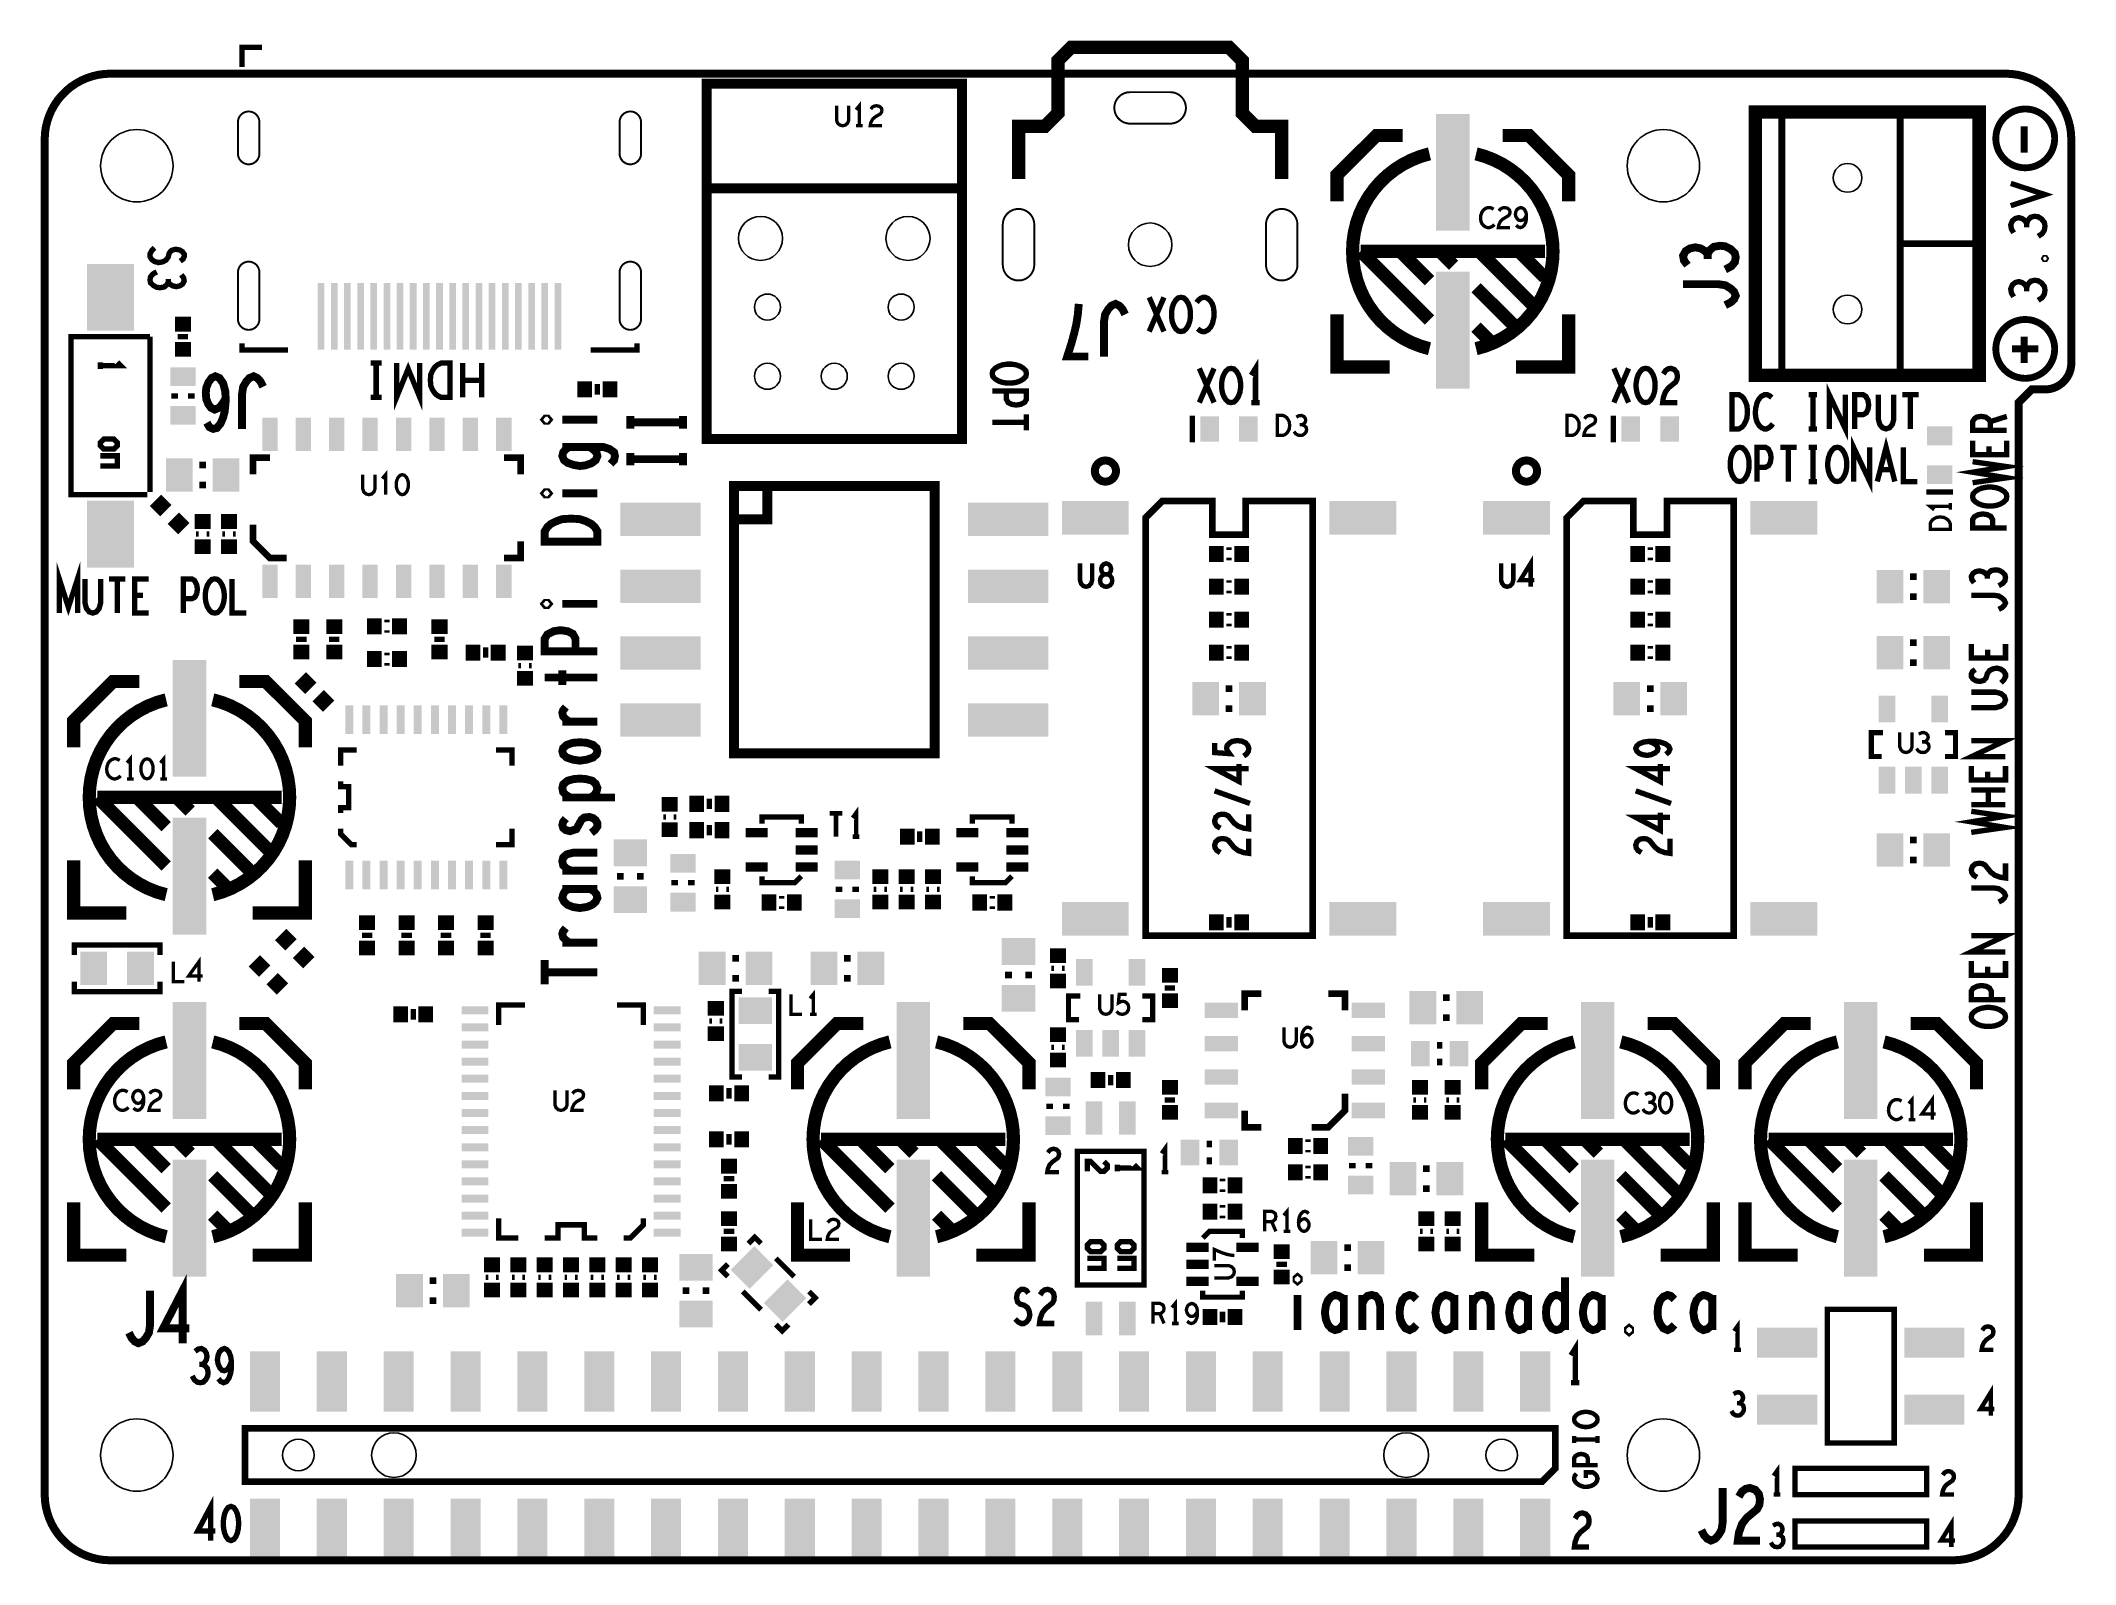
# Model space of a CAD drawing. Extents: x -0.2 to 77.2, y -0.2 to 57.8.
import ezdxf

# ---------------------------------------------------------------- set-up
doc = ezdxf.new("R2010")
doc.units = 0
doc.layers.get('0').update_dxf_attribs({"linetype": 'CONTINUOUS'})
for name, color, linetype in [('BOARD_ART', 7, 'CONTINUOUS'), ('PASTETOP_ART', 4, 'CONTINUOUS'), ('SILK_TOP_ART', 10, 'CONTINUOUS'), ('TRANSPORTPIDIGIII-1-4_DRL', 11, 'CONTINUOUS'), ('TRANSPORTPIDIGIMA_ROU', 13, 'CONTINUOUS')]:
    doc.layers.add(name, color=color, linetype=linetype)

# ---------------------------------------------------------------- blocks, each defined once
blk = doc.blocks.new('RECTANGLE_76')
blk.add_solid([(0.635, 2.2225), (0.635, -2.2225), (-0.635, 2.2225), (-0.635, -2.2225)])
blk = doc.blocks.new('RECTANGLE_6')
blk.add_solid([(0.508, 0.635), (0.508, -0.635), (-0.508, 0.635), (-0.508, -0.635)])
blk = doc.blocks.new('RECTANGLE_67')
blk.add_solid([(0.127, 1.27), (0.127, -1.27), (-0.127, 1.27), (-0.127, -1.27)])
blk = doc.blocks.new('RECTANGLE_77')
blk.add_solid([(0.889, 1.27), (0.889, -1.27), (-0.889, 1.27), (-0.889, -1.27)])
blk = doc.blocks.new('RECTANGLE_73')
blk.add_solid([(1.27, 0.635), (1.27, -0.635), (-1.27, 0.635), (-1.27, -0.635)])
blk = doc.blocks.new('RECTANGLE_69')
blk.add_solid([(0.508, 0.1524), (0.508, -0.1524), (-0.508, 0.1524), (-0.508, -0.1524)])
blk = doc.blocks.new('RECTANGLE_75')
blk.add_solid([(1.143, 0.5715), (1.143, -0.5715), (-1.143, 0.5715), (-1.143, -0.5715)])
blk = doc.blocks.new('RECTANGLE_74')
blk.add_solid([(1.524, 0.635), (1.524, -0.635), (-1.524, 0.635), (-1.524, -0.635)])
blk = doc.blocks.new('CUSTOM_29')
for points in [[(-0.413092, -0.01796), (-0.377172, 0.01796), (0.377172, -0.01796), (0.413092, 0.01796)], [(-0.377172, 0.01796), (0.01796, 0.413092), (0.413092, 0.01796), (0.01796, 0.413092)], [(-0.01796, -0.413092), (-0.413092, -0.01796), (-0.01796, -0.413092), (0.377172, -0.01796)]]:
    blk.add_solid(points)
blk = doc.blocks.new('RECTANGLE_13')
blk.add_solid([(0.3048, 0.2794), (0.3048, -0.2794), (-0.3048, 0.2794), (-0.3048, -0.2794)])
blk = doc.blocks.new('RECTANGLE_5')
blk.add_solid([(0.635, 0.508), (0.635, -0.508), (-0.635, 0.508), (-0.635, -0.508)])
blk = doc.blocks.new('RECTANGLE_78')
blk.add_solid([(0.4826, 0.3556), (0.4826, -0.3556), (-0.4826, 0.3556), (-0.4826, -0.3556)])
blk = doc.blocks.new('CUSTOM_66')
for points in [[(-0.628616, 0.089804), (0.089804, 0.808224), (0.808224, 0.089804), (0.089804, 0.808224)], [(-0.808224, -0.089804), (-0.628616, 0.089804), (0.628616, -0.089804), (0.808224, 0.089804)], [(-0.089804, -0.808224), (-0.808224, -0.089804), (-0.089804, -0.808224), (0.628616, -0.089804)]]:
    blk.add_solid(points)
blk = doc.blocks.new('RECTANGLE_80')
blk.add_solid([(0.4191, 0.1778), (0.4191, -0.1778), (-0.4191, 0.1778), (-0.4191, -0.1778)])
blk = doc.blocks.new('RECTANGLE_8')
blk.add_solid([(0.5715, 1.143), (0.5715, -1.143), (-0.5715, 1.143), (-0.5715, -1.143)])
blk = doc.blocks.new('RECTANGLE_12')
blk.add_solid([(0.2794, 0.3048), (0.2794, -0.3048), (-0.2794, 0.3048), (-0.2794, -0.3048)])
blk = doc.blocks.new('RECTANGLE_68')
blk.add_solid([(0.3175, 0.635), (0.3175, -0.635), (-0.3175, 0.635), (-0.3175, -0.635)])
blk = doc.blocks.new('RECTANGLE_72')
blk.add_solid([(0.635, 0.2921), (0.635, -0.2921), (-0.635, 0.2921), (-0.635, -0.2921)])
blk = doc.blocks.new('RECTANGLE_71')
blk.add_solid([(0.1524, 0.5461), (0.1524, -0.5461), (-0.1524, 0.5461), (-0.1524, -0.5461)])
blk = doc.blocks.new('RECTANGLE_79')
blk.add_solid([(0.3556, 0.4826), (0.3556, -0.4826), (-0.3556, 0.4826), (-0.3556, -0.4826)])
blk = doc.blocks.new('RECTANGLE_70')
blk.add_solid([(0.2921, 0.635), (0.2921, -0.635), (-0.2921, 0.635), (-0.2921, -0.635)])
blk = doc.blocks.new('RECTANGLE_21')
blk.add_solid([(0.3175, 0.508), (0.3175, -0.508), (-0.3175, 0.508), (-0.3175, -0.508)])
blk = doc.blocks.new('ROUND_111')
blk.add_circle((0, 0), 0.495)
blk = doc.blocks.new('ROUND_112')
blk.add_circle((0, 0), 0.546)
blk = doc.blocks.new('ROUND_9')
blk.add_circle((0, 0), 0.6)
blk = doc.blocks.new('ROUND_25')
blk.add_circle((0, 0), 0.826)
blk = doc.blocks.new('ROUND_10')
blk.add_circle((0, 0), 0.85)
blk = doc.blocks.new('ROUND_113')
blk.add_circle((0, 0), 0.838)
blk = doc.blocks.new('ROUND_11')
blk.add_circle((0, 0), 1.375)

msp = doc.modelspace()

# ---------------------------------------------------------------- linework, layer by layer
at = {"layer": 'BOARD_ART', "const_width": 0.3048}
for points in [[(2.5, 56.5, 0.4142136), (0, 54)], [(77, 54, 0.4142136), (74.5, 56.5)], [(76, 44.5, 0.4142136), (77, 45.5)], [(0, 2.5, 0.4142136), (2.5, 0)], [(72.5, 0, 0.4142136), (75, 2.5)]]:
    msp.add_lwpolyline(points, format="xyb", dxfattribs=at)
for points in [[(74.5, 56.5), (2.5, 56.5)], [(0, 54), (0, 49.25), (0, 46.25)], [(77, 45.5), (77, 54)], [(0, 46.25), (0, 43.75), (0, 13.25), (0, 10.75)], [(75, 39.5), (75, 41.25), (75, 44), (75.5, 44.5), (76, 44.5)], [(75, 12.75), (75, 13.25), (75, 35.75), (75, 39.5)], [(75, 2.5), (75, 7.75), (75, 12.75)], [(0, 10.75), (0, 7.75), (0, 2.5)], [(2.5, 0), (72.5, 0)]]:
    msp.add_lwpolyline(points, dxfattribs=at)
at = {"layer": 'SILK_TOP_ART'}
for points, const_width in [([(7.5, 56.75), (7.5, 57.5), (8.25, 57.5)], 0.2032), ([(37, 52.5), (37, 54.5), (38, 54.5), (38.5, 55), (38.5, 57), (39, 57.5), (45, 57.5), (45.5, 57), (45.5, 55), (46, 54.5), (47, 54.5), (47, 52.5)], 0.508), ([(25.15, 56.12), (25.15, 42.62), (34.85, 42.62), (34.85, 56.12), (25.15, 56.12)], 0.381), ([(30.0847, 55.282), (30.0847, 54.7359), (30.127, 54.6216), (30.2117, 54.5454), (30.3175, 54.52), (30.4233, 54.5454), (30.508, 54.6216), (30.5503, 54.7359), (30.5503, 55.282)], 0.127), ([(30.9525, 54.52), (30.9525, 55.282), (30.8255, 55.1296)], 0.127), ([(31.3864, 55.155), (31.4499, 55.2312), (31.524, 55.2693), (31.6087, 55.282), (31.7145, 55.2566), (31.7886, 55.1931), (31.8098, 55.1169), (31.7992, 55.0407), (31.7568, 54.9772), (31.5452, 54.8502), (31.4499, 54.7613), (31.3864, 54.6343), (31.3652, 54.52), (31.8098, 54.52)], 0.127), ([(68.5, 55.0401), (64.9999, 55.0401), (64.9999, 45.0399), (73.5, 45.0399), (73.5, 55.0401), (68.5, 55.0401)], 0.508), ([(65.9999, 55.0401), (65.9999, 45.0399)], 0.2601), ([(66.5, 55.0401), (70.5, 55.0401), (70.5, 45.0399)], 0.2601), ([(30.8255, 54.52), (31.0795, 54.52)], 0.127), ([(49.1, 51.65), (49.1, 52.65), (50.6, 54.15), (51.6, 54.15)], 0.5), ([(57.9, 51.65), (57.9, 52.65), (56.4, 54.15), (55.4, 54.15)], 0.5), ([(75.21, 54.5), (75.21, 53.5)], 0.2601), ([(25.15, 52.14), (34.85, 52.14)], 0.381), ([(74.7, 51.4826), (76, 51.906), (74.7, 52.3294)], 0.2032), ([(55.0503, 51.3485), (54.9868, 51.3866), (54.9128, 51.412), (54.8281, 51.412), (54.7328, 51.3739), (54.6588, 51.3104), (54.6058, 51.2342), (54.5635, 51.1072), (54.5529, 50.9929), (54.5741, 50.8786), (54.6058, 50.8024), (54.6693, 50.7262), (54.7434, 50.6754), (54.8175, 50.65), (54.8916, 50.65), (54.9657, 50.6754), (55.0292, 50.7135), (55.0821, 50.7643)], 0.127), ([(55.2514, 51.285), (55.3149, 51.3612), (55.389, 51.3993), (55.4737, 51.412), (55.5795, 51.3866), (55.6536, 51.3231), (55.6748, 51.2469), (55.6642, 51.1707), (55.6218, 51.1072), (55.4102, 50.9802), (55.3149, 50.8913), (55.2514, 50.7643), (55.2302, 50.65), (55.6748, 50.65)], 0.127), ([(55.9076, 50.7389), (55.9817, 50.6754), (56.0663, 50.65), (56.151, 50.6754), (56.2251, 50.7516), (56.278, 50.8659), (56.2992, 50.9802), (56.2992, 51.1199), (56.278, 51.2342), (56.2251, 51.3358), (56.1616, 51.3866), (56.0875, 51.412), (56.0028, 51.3866), (55.9393, 51.3358), (55.897, 51.2596), (55.8758, 51.158), (55.897, 51.0691), (55.9499, 50.9802), (56.0134, 50.9294), (56.0875, 50.9167), (56.1722, 50.9421), (56.2357, 51.0056), (56.2992, 51.1199)], 0.127), ([(75.3067, 50.8085), (75.2417, 50.9101), (75.1334, 50.9948), (75.0033, 51.0287), (74.8733, 50.9948), (74.765, 50.9101), (74.7, 50.7577), (74.7217, 50.6053), (74.8083, 50.4529)], 0.2032), ([(75.74, 50.3175), (75.8917, 50.419), (75.9783, 50.5545), (76, 50.7069), (75.9783, 50.8424), (75.87, 50.9779), (75.74, 51.0625), (75.61, 51.0795), (75.4584, 51.0456), (75.35, 50.9271), (75.3067, 50.8085), (75.3067, 50.6561)], 0.2032), ([(4.1733, 49.88), (4.065, 49.7733), (4, 49.6533), (4, 49.5467), (4.065, 49.44), (4.1733, 49.36), (4.325, 49.32), (4.4766, 49.3467), (4.6067, 49.4133), (4.6933, 49.5333), (4.7367, 49.6933), (4.8233, 49.7867), (4.975, 49.8267), (5.1267, 49.8), (5.235, 49.7333), (5.3, 49.64), (5.3, 49.5467), (5.2567, 49.4533), (5.1483, 49.3733)], 0.2032), ([(50, 49.75), (52.6151, 47.1349)], 0.5), ([(57, 49.75), (50, 49.75)], 0.5), ([(51.5, 49.75), (52.6151, 48.6349)], 0.5), ([(53, 49.75), (53.5276, 49.2224)], 0.5), ([(54.5, 49.75), (56.5, 47.75)], 0.5), ([(56, 49.75), (57, 48.75)], 0.5), ([(63.1833, 49.64), (63.0833, 49.76), (62.9167, 49.86), (62.7167, 49.9), (62.5167, 49.86), (62.35, 49.76), (62.25, 49.58), (62.2833, 49.4), (62.4167, 49.22)], 0.3), ([(63.85, 49.06), (64.0834, 49.18), (64.2167, 49.34), (64.25, 49.52), (64.2167, 49.68), (64.05, 49.84), (63.85, 49.94), (63.65, 49.96), (63.4167, 49.92), (63.25, 49.78), (63.1833, 49.64), (63.1833, 49.46)], 0.3), ([(73.5, 50.0399), (70.5, 50.0399)], 0.2601), ([(76.0433, 49.474), (76.0217, 49.4401), (75.9783, 49.4401), (75.9567, 49.474), (75.9783, 49.5079), (76.0217, 49.5079), (76.0433, 49.474)], 0.2032), ([(4.26, 48.9663), (4.1083, 48.8863), (4.0217, 48.7797), (4, 48.6597), (4.0217, 48.553), (4.13, 48.4463), (4.26, 48.3797), (4.39, 48.3663), (4.5416, 48.393), (4.65, 48.4863), (4.6933, 48.5797), (4.6933, 48.6997)], 0.2032), ([(4.6933, 48.5797), (4.7583, 48.4997), (4.8666, 48.433), (4.9967, 48.4063), (5.1267, 48.433), (5.235, 48.4997), (5.3, 48.6197), (5.2783, 48.7397), (5.1917, 48.8597)], 0.2032), ([(75.74, 47.8855), (75.8917, 47.987), (75.9783, 48.1225), (76, 48.2749), (75.9783, 48.4104), (75.87, 48.5459), (75.74, 48.6305), (75.61, 48.6475), (75.4584, 48.6136), (75.35, 48.4951), (75.3067, 48.3765), (75.3067, 48.2241)], 0.2032), ([(42.526, 48), (41.966, 46.7)], 0.2032), ([(42.526, 46.7), (41.966, 48)], 0.2032), ([(43.173, 48), (43.2797, 47.9783), (43.373, 47.8917), (43.453, 47.7617), (43.5063, 47.61), (43.533, 47.4367), (43.533, 47.2633), (43.5063, 47.09), (43.453, 46.9383), (43.373, 46.8083), (43.2797, 46.7217), (43.173, 46.7), (43.0663, 46.7217), (42.973, 46.8083), (42.893, 46.9383), (42.8397, 47.09), (42.813, 47.2633), (42.813, 47.4367), (42.8397, 47.61), (42.893, 47.7617), (42.973, 47.8917), (43.0663, 47.9783), (43.173, 48)], 0.2032), ([(43.8067, 46.8083), (43.8867, 46.7433), (43.98, 46.7), (44.0867, 46.7), (44.2067, 46.765), (44.3, 46.8733), (44.3667, 47.0033), (44.42, 47.22), (44.4333, 47.415), (44.4067, 47.61), (44.3667, 47.74), (44.2867, 47.87), (44.1933, 47.9567), (44.1, 48), (44.0067, 48), (43.9133, 47.9567), (43.8333, 47.8917), (43.7667, 47.805)], 0.2032), ([(54.3849, 48.3651), (55.8, 46.95)], 0.5), ([(63.85, 47.7), (64.05, 47.8), (64.1833, 47.92), (64.25, 48.06), (64.1833, 48.22), (64.05, 48.34), (63.85, 48.46), (63.5834, 48.5), (62.25, 48.5)], 0.3), ([(75.3067, 48.3765), (75.2417, 48.4781), (75.1334, 48.5628), (75.0033, 48.5967), (74.8733, 48.5628), (74.765, 48.4781), (74.7, 48.3257), (74.7217, 48.1733), (74.8083, 48.0209)], 0.2032), ([(39.29, 47.75), (39.25, 47.3167), (39.19, 46.95), (39.11, 46.6167), (39.01, 46.25), (38.85, 45.75), (39.65, 45.75)], 0.3), ([(41.05, 47.35), (40.95, 47.55), (40.83, 47.6833), (40.69, 47.75), (40.53, 47.6833), (40.41, 47.55), (40.29, 47.35), (40.25, 47.0834), (40.25, 45.75)], 0.3), ([(49.1, 47.35), (49.1, 45.35), (51.1, 45.35)], 0.5), ([(57.9, 47.35), (57.9, 45.35), (55.9, 45.35)], 0.5), ([(4, 46.5), (1, 46.5), (1, 40.5), (3.8961, 40.5)], 0.203), ([(4, 40.6039), (4, 46.5)], 0.203), ([(5.05, 46.5), (5.45, 46.5)], 0.2032), ([(54.3849, 46.8651), (54.9, 46.35)], 0.5), ([(75.21, 46.5), (75.21, 45.5)], 0.2601), ([(2.119, 45.532), (2.119, 45.278)], 0.203), ([(2.754, 45.532), (2.881, 45.405), (2.119, 45.405)], 0.203), ([(9.25, 46), (7.5, 46), (7.5, 46.25)], 0.2032), ([(20.75, 46), (22.5, 46), (22.5, 46.25)], 0.2032), ([(46.004, 44), (46.004, 45.3), (45.844, 45.04)], 0.2032), ([(75.75, 46.04), (74.75, 46.04)], 0.2601), ([(6.88, 44.1667), (6.74, 43.9333), (6.62, 43.8), (6.46, 43.7334), (6.32, 43.8), (6.22, 43.9333), (6.14, 44.1333), (6.12, 44.3667), (6.14, 44.5667), (6.22, 44.7667), (6.34, 44.9333), (6.48, 45), (6.64, 44.9333), (6.78, 44.7334), (6.86, 44.4333), (6.88, 44.1), (6.84, 43.6667), (6.78, 43.4333), (6.68, 43.2), (6.54, 43.0333), (6.4, 43), (6.26, 43.0667), (6.16, 43.2333)], 0.3), ([(8.3, 44.6), (8.2, 44.8), (8.08, 44.9333), (7.94, 45), (7.78, 44.9333), (7.66, 44.8), (7.54, 44.6), (7.5, 44.3334), (7.5, 43)], 0.3), ([(12.7972, 45.5), (12.3908, 45.5)], 0.2032), ([(12.594, 44.2), (12.594, 45.5)], 0.2032), ([(14.2503, 45.5), (14.2503, 44.2), (13.81, 45.2833), (13.3697, 44.2), (13.3697, 45.5)], 0.2032), ([(15.3985, 45.5), (15.3985, 44.2), (15.0599, 44.2), (14.9244, 44.265), (14.8228, 44.3517), (14.7381, 44.4816), (14.6704, 44.6334), (14.6535, 44.85), (14.6704, 45.0667), (14.7381, 45.2184), (14.8228, 45.3484), (14.9244, 45.435), (15.0599, 45.5), (15.3985, 45.5)], 0.2032), ([(15.8864, 44.2), (15.8864, 45.5)], 0.2032), ([(15.8864, 44.85), (16.5976, 44.85)], 0.2032), ([(16.5976, 45.5), (16.5976, 44.2)], 0.2032), ([(36, 45.1), (36.0217, 45.2067), (36.1083, 45.3), (36.2383, 45.38), (36.39, 45.4333), (36.5633, 45.46), (36.7367, 45.46), (36.91, 45.4333), (37.0617, 45.38), (37.1917, 45.3), (37.2783, 45.2067), (37.3, 45.1), (37.2783, 44.9933), (37.1917, 44.9), (37.0617, 44.82), (36.91, 44.7667), (36.7367, 44.74), (36.5633, 44.74), (36.39, 44.7667), (36.2383, 44.82), (36.1083, 44.9), (36.0217, 44.9933), (36, 45.1)], 0.2032), ([(43.87, 44), (44.43, 45.3)], 0.2032), ([(43.87, 45.3), (44.43, 44)], 0.2032), ([(45.077, 44), (44.9703, 44.0217), (44.877, 44.1083), (44.797, 44.2383), (44.7437, 44.39), (44.717, 44.5633), (44.717, 44.7367), (44.7437, 44.91), (44.797, 45.0617), (44.877, 45.1917), (44.9703, 45.2783), (45.077, 45.3), (45.1837, 45.2783), (45.277, 45.1917), (45.357, 45.0617), (45.4103, 44.91), (45.437, 44.7367), (45.437, 44.5633), (45.4103, 44.39), (45.357, 44.2383), (45.277, 44.1083), (45.1837, 44.0217), (45.077, 44)], 0.2032), ([(59.62, 44), (60.18, 45.3)], 0.2032), ([(59.62, 45.3), (60.18, 44)], 0.2032), ([(60.827, 44), (60.7203, 44.0217), (60.627, 44.1083), (60.547, 44.2383), (60.4937, 44.39), (60.467, 44.5633), (60.467, 44.7367), (60.4937, 44.91), (60.547, 45.0617), (60.627, 45.1917), (60.7203, 45.2783), (60.827, 45.3), (60.9337, 45.2783), (61.027, 45.1917), (61.107, 45.0617), (61.1603, 44.91), (61.187, 44.7367), (61.187, 44.5633), (61.1603, 44.39), (61.107, 44.2383), (61.027, 44.1083), (60.9337, 44.0217), (60.827, 44)], 0.2032), ([(61.5007, 45.0833), (61.5807, 45.2133), (61.674, 45.2783), (61.7807, 45.3), (61.914, 45.2567), (62.0073, 45.1483), (62.034, 45.0184), (62.0207, 44.8883), (61.9673, 44.78), (61.7007, 44.5633), (61.5807, 44.4117), (61.5007, 44.195), (61.474, 44), (62.034, 44)], 0.2032), ([(4.8055, 44.25), (5.0595, 44.25)], 0.2032), ([(5.4405, 44.25), (5.6945, 44.25)], 0.2032), ([(12.7972, 44.2), (12.3908, 44.2)], 0.2032), ([(21, 44.3), (21, 44.7)], 0.2032), ([(36, 44.4397), (37.3, 44.4397), (37.3, 44.1197), (37.235, 44.013), (37.0833, 43.933), (36.91, 43.9063), (36.7367, 43.933), (36.6067, 43.9997), (36.5416, 44.1197), (36.5416, 44.4397)], 0.2032), ([(45.844, 44), (46.164, 44)], 0.2032), ([(64.1067, 43), (64.1067, 44.3), (64.3733, 44.3), (64.48, 44.235), (64.56, 44.1483), (64.6267, 44.0184), (64.68, 43.8666), (64.6933, 43.65), (64.68, 43.4333), (64.6267, 43.2816), (64.56, 43.1516), (64.48, 43.065), (64.3733, 43), (64.1067, 43)], 0.2032), ([(65.6203, 44.1917), (65.5403, 44.2567), (65.447, 44.3), (65.3403, 44.3), (65.2203, 44.235), (65.127, 44.1267), (65.0603, 43.9967), (65.007, 43.78), (64.9937, 43.585), (65.0203, 43.39), (65.0603, 43.26), (65.1403, 43.13), (65.2337, 43.0433), (65.327, 43), (65.4203, 43), (65.5137, 43.0433), (65.5937, 43.1083), (65.6603, 43.195)], 0.2032), ([(67.021, 44.3), (67.341, 44.3)], 0.2032), ([(67.181, 44.3), (67.181, 43)], 0.2032), ([(67.8013, 43), (67.8013, 44.3), (68.4147, 43), (68.4147, 44.3)], 0.2032), ([(68.7683, 43), (68.7683, 44.3), (69.0883, 44.3), (69.195, 44.235), (69.275, 44.0833), (69.3017, 43.91), (69.275, 43.7367), (69.2083, 43.6067), (69.0883, 43.5416), (68.7683, 43.5416)], 0.2032), ([(69.6687, 44.3), (69.6687, 43.3683), (69.722, 43.1733), (69.8287, 43.0433), (69.962, 43), (70.0953, 43.0433), (70.202, 43.1733), (70.2553, 43.3683), (70.2553, 44.3)], 0.2032), ([(70.5823, 44.3), (71.1957, 44.3)], 0.2032), ([(70.889, 44.3), (70.889, 43)], 0.2032), ([(19.1334, 43.35), (19.1, 43.31), (19.0333, 43.31), (19, 43.35), (19.0333, 43.39), (19.1, 43.39), (19.1334, 43.35)], 0.3), ([(19.6667, 43.35), (21, 43.35)], 0.3), ([(22.25, 43.01), (22.25, 43.49)], 0.3), ([(22.25, 43.25), (24.25, 43.25)], 0.3), ([(24.25, 43.01), (24.25, 43.49)], 0.3), ([(37.3, 43.246), (36, 43.246)], 0.2032), ([(37.3, 43.5527), (37.3, 42.9393)], 0.2032), ([(43.603, 42.492), (43.603, 43.508)], 0.2032), ([(46.8347, 42.75), (46.8347, 43.512), (47.0463, 43.512), (47.131, 43.4739), (47.1945, 43.4231), (47.2474, 43.3469), (47.2898, 43.258), (47.3003, 43.131), (47.2898, 43.004), (47.2474, 42.9151), (47.1945, 42.8389), (47.131, 42.7881), (47.0463, 42.75), (46.8347, 42.75)], 0.127), ([(47.7766, 43.1564), (47.8401, 43.1945), (47.893, 43.258), (47.9142, 43.3342), (47.893, 43.4104), (47.8401, 43.4739), (47.7448, 43.512), (47.6496, 43.4993), (47.5543, 43.4485)], 0.127), ([(57.8347, 42.75), (57.8347, 43.512), (58.0463, 43.512), (58.131, 43.4739), (58.1945, 43.4231), (58.2474, 43.3469), (58.2898, 43.258), (58.3003, 43.131), (58.2898, 43.004), (58.2474, 42.9151), (58.1945, 42.8389), (58.131, 42.7881), (58.0463, 42.75), (57.8347, 42.75)], 0.127), ([(58.5014, 43.385), (58.5649, 43.4612), (58.639, 43.4993), (58.7237, 43.512), (58.8295, 43.4866), (58.9036, 43.4231), (58.9248, 43.3469), (58.9142, 43.2707), (58.8718, 43.2072), (58.6602, 43.0802), (58.5649, 42.9913), (58.5014, 42.8643), (58.4802, 42.75), (58.9248, 42.75)], 0.127), ([(59.603, 42.492), (59.603, 43.508)], 0.2032), ([(74.55, 42.9413), (73.25, 42.9413), (73.25, 43.2747), (73.315, 43.3813), (73.4017, 43.448), (73.575, 43.4747), (73.7483, 43.448), (73.8567, 43.368), (73.9217, 43.2747), (73.9217, 42.9413)], 0.2032), ([(73.9217, 43.2747), (74.55, 43.4747)], 0.2032), ([(2.627, 42.611), (2.246, 42.611), (2.119, 42.484), (2.119, 42.357), (2.246, 42.23), (2.627, 42.23), (2.754, 42.357), (2.754, 42.484), (2.627, 42.611)], 0.203), ([(47.4697, 42.9024), (47.5332, 42.8135), (47.6178, 42.7627), (47.7131, 42.75), (47.7978, 42.7627), (47.8824, 42.8262), (47.9353, 42.9024), (47.9459, 42.9786), (47.9248, 43.0675), (47.8507, 43.131), (47.7766, 43.1564), (47.6813, 43.1564)], 0.127), ([(67.021, 43), (67.341, 43)], 0.2032), ([(68.7283, 41), (68.7283, 42.3), (69.3417, 41), (69.3417, 42.3)], 0.2032), ([(69.6287, 41), (69.962, 42.3), (70.2953, 41)], 0.2032), ([(74.55, 42.5477), (74.55, 42.0143), (73.25, 42.0143), (73.25, 42.5477)], 0.2032), ([(2.119, 41.976), (2.754, 41.976), (2.754, 41.595), (2.119, 41.595)], 0.203), ([(6, 41.758), (6, 41.504)], 0.254), ([(7.92, 41.27), (7.92, 41.905), (8.555, 41.905)], 0.254), ([(17.445, 41.905), (18.08, 41.905), (18.08, 41.27)], 0.254), ([(19.9333, 42.31), (19.8, 42.23), (19.7, 42.11), (19.6667, 41.97), (19.7334, 41.81), (19.8667, 41.71), (20.1, 41.63), (20.3334, 41.59), (20.5334, 41.61), (20.7667, 41.69), (20.9333, 41.81), (21, 41.97), (20.9667, 42.09), (20.8334, 42.23), (20.7001, 42.31)], 0.3), ([(21.5, 41.67), (21.6333, 41.81), (21.6666, 41.97), (21.6333, 42.11), (21.4667, 42.23), (21.2333, 42.31), (19.6667, 42.31)], 0.3), ([(22.25, 41.61), (22.25, 42.09)], 0.3), ([(22.25, 41.85), (24.25, 41.85)], 0.3), ([(24.25, 41.61), (24.25, 42.09)], 0.3), ([(64.4, 41), (64.2933, 41.0217), (64.2, 41.1083), (64.12, 41.2383), (64.0667, 41.39), (64.04, 41.5633), (64.04, 41.7367), (64.0667, 41.91), (64.12, 42.0617), (64.2, 42.1917), (64.2933, 42.2783), (64.4, 42.3), (64.5067, 42.2783), (64.6, 42.1917), (64.68, 42.0617), (64.7333, 41.91), (64.76, 41.7367), (64.76, 41.5633), (64.7333, 41.39), (64.68, 41.2383), (64.6, 41.1083), (64.5067, 41.0217), (64.4, 41)], 0.2032), ([(65.0603, 41), (65.0603, 42.3), (65.3803, 42.3), (65.487, 42.235), (65.567, 42.0833), (65.5937, 41.91), (65.567, 41.7367), (65.5003, 41.6067), (65.3803, 41.5416), (65.0603, 41.5416)], 0.2032), ([(65.9473, 42.3), (66.5607, 42.3)], 0.2032), ([(66.254, 42.3), (66.254, 41)], 0.2032), ([(67.021, 42.3), (67.341, 42.3)], 0.2032), ([(67.181, 42.3), (67.181, 41)], 0.2032), ([(68.108, 41), (68.0013, 41.0217), (67.908, 41.1083), (67.828, 41.2383), (67.7747, 41.39), (67.748, 41.5633), (67.748, 41.7367), (67.7747, 41.91), (67.828, 42.0617), (67.908, 42.1917), (68.0013, 42.2783), (68.108, 42.3), (68.2147, 42.2783), (68.308, 42.1917), (68.388, 42.0617), (68.4413, 41.91), (68.468, 41.7367), (68.468, 41.5633), (68.4413, 41.39), (68.388, 41.2383), (68.308, 41.1083), (68.2147, 41.0217), (68.108, 41)], 0.2032), ([(70.6223, 42.3), (70.6223, 41), (71.1557, 41)], 0.2032), ([(73.25, 40.954), (74.55, 41.1407), (73.25, 41.354), (74.55, 41.5673), (73.25, 41.754)], 0.2032), ([(73.8783, 42.3343), (73.8783, 42.0143)], 0.2032), ([(6, 40.996), (6, 40.742)], 0.254), ([(12.0847, 41.262), (12.0847, 40.7159), (12.127, 40.6016), (12.2117, 40.5254), (12.3175, 40.5), (12.4233, 40.5254), (12.508, 40.6016), (12.5503, 40.7159), (12.5503, 41.262)], 0.127), ([(12.9525, 40.5), (12.9525, 41.262), (12.8255, 41.1096)], 0.127), ([(13.5875, 41.262), (13.5028, 41.2366), (13.4393, 41.1731), (13.397, 41.0969), (13.3652, 40.9953), (13.3547, 40.881), (13.3652, 40.7667), (13.397, 40.6651), (13.4393, 40.5889), (13.5028, 40.5254), (13.5875, 40.5), (13.6722, 40.5254), (13.7357, 40.5889), (13.778, 40.6651), (13.8098, 40.7667), (13.8203, 40.881), (13.8098, 40.9953), (13.778, 41.0969), (13.7357, 41.1731), (13.6722, 41.2366), (13.5875, 41.262)], 0.127), ([(33.81, 40.83), (26.19, 40.83), (26.19, 30.67), (33.81, 30.67), (33.81, 40.83)], 0.381), ([(27.46, 40.83), (27.46, 39.56), (26.19, 39.56)], 0.381), ([(67.021, 41), (67.341, 41)], 0.2032), ([(70.1753, 41.455), (69.7487, 41.455)], 0.2032), ([(19.1334, 40.55), (19.1, 40.51), (19.0333, 40.51), (19, 40.55), (19.0333, 40.59), (19.1, 40.59), (19.1334, 40.55)], 0.3), ([(19.6667, 40.55), (21, 40.55)], 0.3), ([(41.825, 39.62), (41.825, 23.745), (48.175, 23.745), (48.175, 40.255), (45.635, 40.255), (45.635, 38.985), (44.365, 38.985), (44.365, 40.255), (42.46, 40.255), (41.825, 39.62)], 0.254), ([(57.825, 39.62), (57.825, 23.745), (64.175, 23.745), (64.175, 40.255), (61.635, 40.255), (61.635, 38.985), (60.365, 38.985), (60.365, 40.255), (58.46, 40.255), (57.825, 39.62)], 0.254), ([(72.508, 40.603), (71.492, 40.603)], 0.2032), ([(72.4, 39.9255), (72.4, 40.1795)], 0.127), ([(74.55, 40.427), (74.5283, 40.3203), (74.4417, 40.227), (74.3117, 40.147), (74.16, 40.0937), (73.9867, 40.067), (73.8133, 40.067), (73.64, 40.0937), (73.4883, 40.147), (73.3583, 40.227), (73.2717, 40.3203), (73.25, 40.427), (73.2717, 40.5337), (73.3583, 40.627), (73.4883, 40.707), (73.64, 40.7603), (73.8133, 40.787), (73.9867, 40.787), (74.16, 40.7603), (74.3117, 40.707), (74.4417, 40.627), (74.5283, 40.5337), (74.55, 40.427)], 0.2032), ([(4.5748, 39.5748), (4.5732, 39.5732)], 0.2032), ([(4.9268, 39.9268), (4.9252, 39.9252)], 0.2032), ([(9.19, 38.095), (8.555, 38.095), (7.92, 38.73), (7.92, 39.365)], 0.254), ([(21, 38.71), (19, 38.71), (19, 39.11), (19.1, 39.27), (19.2333, 39.39), (19.4333, 39.49), (19.6667, 39.57), (20, 39.59), (20.3334, 39.57), (20.5667, 39.49), (20.7667, 39.39), (20.9, 39.27), (21, 39.11), (21, 38.71)], 0.3), ([(72.4, 40.0525), (71.638, 40.0525), (71.7904, 39.9255)], 0.127), ([(72.4, 39.1847), (71.638, 39.1847), (71.638, 39.3963), (71.6761, 39.481), (71.7269, 39.5445), (71.8031, 39.5974), (71.892, 39.6398), (72.019, 39.6503), (72.146, 39.6398), (72.2349, 39.5974), (72.3111, 39.5445), (72.3619, 39.481), (72.4, 39.3963), (72.4, 39.1847)], 0.127), ([(74.55, 39.2333), (73.25, 39.2333), (73.25, 39.5533), (73.315, 39.66), (73.4667, 39.74), (73.64, 39.7667), (73.8133, 39.74), (73.9433, 39.6733), (74.0084, 39.5533), (74.0084, 39.2333)], 0.2032), ([(5.75, 39), (5.85, 39)], 0.2032), ([(6.15, 39), (6.25, 39)], 0.2032), ([(6.75, 39), (6.85, 39)], 0.2032), ([(7.15, 39), (7.25, 39)], 0.2032), ([(18.08, 38.73), (18.08, 38.095), (17.445, 38.095)], 0.254), ([(0.5533, 36), (0.5533, 37.3), (0.9, 36.2167), (1.2467, 37.3), (1.2467, 36)], 0.2032), ([(39.3347, 37.889), (39.3347, 37.2519), (39.377, 37.1185), (39.4617, 37.0296), (39.5675, 37), (39.6733, 37.0296), (39.758, 37.1185), (39.8003, 37.2519), (39.8003, 37.889)], 0.17), ([(40.3295, 37), (40.4036, 37.0148), (40.4882, 37.0593), (40.5412, 37.1333), (40.5623, 37.2371), (40.5412, 37.3408), (40.4777, 37.4297), (40.3824, 37.4741), (40.2766, 37.4741), (40.2131, 37.5038), (40.1602, 37.5778), (40.139, 37.6816), (40.1708, 37.7853), (40.2448, 37.8594), (40.3295, 37.889), (40.4142, 37.8594), (40.4882, 37.7853), (40.52, 37.6816), (40.4988, 37.5778), (40.4459, 37.5038), (40.3824, 37.4741), (40.2766, 37.4741), (40.1813, 37.4297), (40.1178, 37.3408), (40.0967, 37.2371), (40.1178, 37.1333), (40.1708, 37.0593), (40.2554, 37.0148), (40.3295, 37)], 0.17), ([(45, 38.4), (45, 38.5)], 0.2032), ([(45, 38), (45, 38.1)], 0.2032), ([(55.3347, 37.889), (55.3347, 37.2519), (55.377, 37.1185), (55.4617, 37.0296), (55.5675, 37), (55.6733, 37.0296), (55.758, 37.1185), (55.8003, 37.2519), (55.8003, 37.889)], 0.17), ([(56.4565, 37), (56.4565, 37.889), (56.0649, 37.2519), (56.5941, 37.2519)], 0.17), ([(61, 38.4), (61, 38.5)], 0.2032), ([(61, 38), (61, 38.1)], 0.2032), ([(1.5337, 37.3), (1.5337, 36.3683), (1.587, 36.1733), (1.6937, 36.0433), (1.827, 36), (1.9603, 36.0433), (2.067, 36.1733), (2.1203, 36.3683), (2.1203, 37.3)], 0.2032), ([(2.4473, 37.3), (3.0607, 37.3)], 0.2032), ([(2.754, 37.3), (2.754, 36)], 0.2032), ([(3.9477, 36), (3.4143, 36), (3.4143, 37.3), (3.9477, 37.3)], 0.2032), ([(5.2683, 36), (5.2683, 37.3), (5.5883, 37.3), (5.695, 37.235), (5.775, 37.0833), (5.8017, 36.91), (5.775, 36.7367), (5.7083, 36.6067), (5.5883, 36.5416), (5.2683, 36.5416)], 0.2032), ([(6.462, 36), (6.3553, 36.0217), (6.262, 36.1083), (6.182, 36.2383), (6.1287, 36.39), (6.102, 36.5633), (6.102, 36.7367), (6.1287, 36.91), (6.182, 37.0617), (6.262, 37.1917), (6.3553, 37.2783), (6.462, 37.3), (6.5687, 37.2783), (6.662, 37.1917), (6.742, 37.0617), (6.7953, 36.91), (6.822, 36.7367), (6.822, 36.5633), (6.7953, 36.39), (6.742, 36.2383), (6.662, 36.1083), (6.5687, 36.0217), (6.462, 36)], 0.2032), ([(7.1223, 37.3), (7.1223, 36), (7.6557, 36)], 0.2032), ([(45, 37.15), (45, 37.25)], 0.2032), ([(61, 37.15), (61, 37.25)], 0.2032), ([(71, 37.508), (71, 37.254)], 0.254), ([(73.8067, 37.4293), (73.7417, 37.5093), (73.6334, 37.576), (73.5033, 37.6027), (73.3733, 37.576), (73.265, 37.5093), (73.2, 37.3893), (73.2217, 37.2693), (73.3083, 37.1493)], 0.2032), ([(74.24, 37.0427), (74.3917, 37.1227), (74.4783, 37.2293), (74.5, 37.3493), (74.4783, 37.456), (74.37, 37.5627), (74.24, 37.6293), (74.11, 37.6427), (73.9584, 37.616), (73.85, 37.5227), (73.8067, 37.4293), (73.8067, 37.3093)], 0.2032), ([(3.7343, 36.6717), (3.4143, 36.6717)], 0.2032), ([(19.1334, 36.35), (19.1, 36.31), (19.0333, 36.31), (19, 36.35), (19.0333, 36.39), (19.1, 36.39), (19.1334, 36.35)], 0.3), ([(19.6667, 36.35), (21, 36.35)], 0.3), ([(45, 36.75), (45, 36.85)], 0.2032), ([(61, 36.75), (61, 36.85)], 0.2032), ([(71, 36.746), (71, 36.492)], 0.254), ([(74.24, 36.1423), (74.37, 36.209), (74.4567, 36.289), (74.5, 36.3823), (74.4567, 36.489), (74.37, 36.569), (74.24, 36.649), (74.0667, 36.6757), (73.2, 36.6757)], 0.2032), ([(13, 35.75), (13, 35.65)], 0.2032), ([(45, 35.9), (45, 36)], 0.2032), ([(45, 35.5), (45, 35.6)], 0.2032), ([(61, 35.9), (61, 36)], 0.2032), ([(61, 35.5), (61, 35.6)], 0.2032), ([(9.95, 35), (9.55, 35)], 0.2032), ([(11.2, 35), (10.8, 35)], 0.2032), ([(13, 35.35), (13, 35.25)], 0.2032), ([(15.2, 35), (14.8, 35)], 0.2032), ([(16.75, 34.3), (16.75, 34.7)], 0.2032), ([(21, 34.55), (19, 34.55), (19, 35.03), (19.1, 35.19), (19.3333, 35.31), (19.6, 35.35), (19.8667, 35.31), (20.0667, 35.21), (20.1667, 35.03), (20.1667, 34.55)], 0.3), ([(45, 34.65), (45, 34.75)], 0.2032), ([(61, 34.65), (61, 34.75)], 0.2032), ([(71, 35.008), (71, 34.754)], 0.254), ([(74.5, 34.8217), (74.5, 34.2883), (73.2, 34.2883), (73.2, 34.8217)], 0.2032), ([(13, 34.5), (13, 34.4)], 0.2032), ([(13, 34.1), (13, 34)], 0.2032), ([(18, 34), (18.1, 34)], 0.2032), ([(18.4, 34), (18.5, 34)], 0.2032), ([(45, 34.25), (45, 34.35)], 0.2032), ([(61, 34.25), (61, 34.35)], 0.2032), ([(71, 34.246), (71, 33.992)], 0.254), ([(73.8283, 34.6083), (73.8283, 34.2883)], 0.2032), ([(1.1, 30.9), (1.1, 31.9), (2.6, 33.4), (3.6, 33.4)], 0.5), ([(9.9, 30.9), (9.9, 31.9), (8.4, 33.4), (7.4, 33.4)], 0.5), ([(10.4252, 33.1752), (10.4268, 33.1768)], 0.2032), ([(19, 33.55), (21, 33.55)], 0.3), ([(19.6667, 33.27), (19.6667, 33.83)], 0.3), ([(45, 33.004), (45, 33.258)], 0.254), ([(61, 33.004), (61, 33.258)], 0.254), ([(74.3267, 33.348), (74.435, 33.4547), (74.5, 33.5747), (74.5, 33.6813), (74.435, 33.788), (74.3267, 33.868), (74.175, 33.908), (74.0234, 33.8813), (73.8933, 33.8147), (73.8067, 33.6947), (73.7633, 33.5347), (73.6767, 33.4413), (73.525, 33.4013), (73.3733, 33.428), (73.265, 33.4947), (73.2, 33.588), (73.2, 33.6813), (73.2433, 33.7747), (73.3517, 33.8547)], 0.2032), ([(10.0732, 32.8232), (10.0748, 32.8248)], 0.2032), ([(19.9333, 31.87), (19.8, 31.97), (19.7, 32.07), (19.6667, 32.21), (19.7, 32.31), (19.8, 32.43)], 0.3), ([(45, 32.242), (45, 32.496)], 0.254), ([(61, 32.242), (61, 32.496)], 0.254), ([(73.2, 32.4077), (74.1317, 32.4077), (74.3267, 32.461), (74.4567, 32.5677), (74.5, 32.701), (74.4567, 32.8343), (74.3267, 32.941), (74.1317, 32.9943), (73.2, 32.9943)], 0.2032), ([(21, 31.87), (19.6667, 31.87)], 0.3), ([(21, 30.75), (20.9667, 30.63), (20.8334, 30.51), (20.6, 30.43), (20.3334, 30.39), (20.0667, 30.43), (19.8333, 30.51), (19.7, 30.63), (19.6667, 30.75), (19.7, 30.87), (19.8333, 30.99), (20.0667, 31.07), (20.3334, 31.09), (20.6, 31.07), (20.8334, 30.99), (20.9667, 30.87), (21, 30.75)], 0.3), ([(45.555, 30.5647), (45.6634, 30.6447), (45.7283, 30.738), (45.75, 30.858), (45.7067, 30.978), (45.62, 31.0713), (45.4684, 31.138), (45.295, 31.1513), (45.1217, 31.1247), (45.0133, 31.058), (44.9267, 30.9647), (44.905, 30.8713), (44.9267, 30.778), (45.0133, 30.658), (44.45, 30.698), (44.45, 31.058)], 0.2032), ([(61.5984, 30.6313), (61.7067, 30.7247), (61.75, 30.8313), (61.7067, 30.938), (61.5767, 31.0313), (61.3817, 31.098), (61.1867, 31.1247), (60.9483, 31.1247), (60.7533, 31.098), (60.58, 31.0313), (60.4933, 30.9513), (60.45, 30.858), (60.4933, 30.7513), (60.58, 30.6713), (60.71, 30.618), (60.8834, 30.5913), (61.035, 30.618), (61.1867, 30.6847), (61.2734, 30.7647), (61.295, 30.858), (61.2517, 30.9647), (61.1433, 31.0447), (60.9483, 31.1247)], 0.2032), ([(69.8, 30.55), (69.4, 30.55), (69.4, 31.45), (69.85, 31.45)], 0.2), ([(70.4847, 31.462), (70.4847, 30.9159), (70.527, 30.8016), (70.6117, 30.7254), (70.7175, 30.7), (70.8233, 30.7254), (70.908, 30.8016), (70.9503, 30.9159), (70.9503, 31.462)], 0.127), ([(71.1197, 30.8524), (71.1832, 30.7635), (71.2678, 30.7127), (71.3631, 30.7), (71.4478, 30.7127), (71.5324, 30.7762), (71.5853, 30.8524), (71.5959, 30.9286), (71.5748, 31.0175), (71.5007, 31.081), (71.4266, 31.1064), (71.3313, 31.1064)], 0.127), ([(71.4266, 31.1064), (71.4901, 31.1445), (71.543, 31.208), (71.5642, 31.2842), (71.543, 31.3604), (71.4901, 31.4239), (71.3948, 31.462), (71.2996, 31.4493), (71.2043, 31.3985)], 0.127), ([(72.2, 30.55), (72.6, 30.55), (72.6, 31.45), (72.2, 31.45)], 0.2), ([(74.5, 30.5403), (73.2, 30.5403), (74.5, 31.1537), (73.2, 31.1537)], 0.2032), ([(2.8503, 30.3985), (2.7868, 30.4366), (2.7128, 30.462), (2.6281, 30.462), (2.5328, 30.4239), (2.4588, 30.3604), (2.4058, 30.2842), (2.3635, 30.1572), (2.3529, 30.0429), (2.3741, 29.9286), (2.4058, 29.8524), (2.4693, 29.7762), (2.5434, 29.7254), (2.6175, 29.7), (2.6916, 29.7), (2.7657, 29.7254), (2.8292, 29.7635), (2.8821, 29.8143)], 0.127), ([(3.2525, 29.7), (3.2525, 30.462), (3.1255, 30.3096)], 0.127), ([(3.8875, 30.462), (3.8028, 30.4366), (3.7393, 30.3731), (3.697, 30.2969), (3.6652, 30.1953), (3.6547, 30.081), (3.6652, 29.9667), (3.697, 29.8651), (3.7393, 29.7889), (3.8028, 29.7254), (3.8875, 29.7), (3.9722, 29.7254), (4.0357, 29.7889), (4.078, 29.8651), (4.1098, 29.9667), (4.1203, 30.081), (4.1098, 30.1953), (4.078, 30.2969), (4.0357, 30.3731), (3.9722, 30.4366), (3.8875, 30.462)], 0.127), ([(4.5225, 29.7), (4.5225, 30.462), (4.3955, 30.3096)], 0.127), ([(11.25, 30.2), (11.25, 30.8), (11.85, 30.8)], 0.205), ([(17.15, 30.8), (17.75, 30.8), (17.75, 30.2)], 0.205), ([(45.75, 30.091), (44.45, 30.091), (45.3817, 29.5977), (45.3817, 30.2643)], 0.2032), ([(61.75, 30.091), (60.45, 30.091), (61.3817, 29.5977), (61.3817, 30.2643)], 0.2032), ([(74.5, 30.1867), (74.5, 29.6533), (73.2, 29.6533), (73.2, 30.1867)], 0.2032), ([(3.1255, 29.7), (3.3795, 29.7)], 0.127), ([(4.3955, 29.7), (4.6495, 29.7)], 0.127), ([(11.25, 28.4), (11.25, 28.6), (11.55, 28.6), (11.55, 29.4), (11.25, 29.4), (11.25, 29.6)], 0.205), ([(19.9666, 28.99), (19.8, 29.09), (19.7, 29.19), (19.6667, 29.35), (19.7, 29.49), (19.8667, 29.63), (20.1, 29.69), (20.3334, 29.71), (20.5667, 29.69), (20.8, 29.63), (20.9333, 29.51), (21, 29.35), (20.9667, 29.21), (20.8667, 29.07), (20.7334, 28.99)], 0.3), ([(73.8283, 29.9733), (73.8283, 29.6533)], 0.2032), ([(2, 29), (4.6151, 26.3849)], 0.5), ([(9, 29), (2, 29)], 0.5), ([(3.5, 29), (4.6151, 27.8849)], 0.5), ([(5, 29), (5.5276, 28.4724)], 0.5), ([(6.5, 29), (8.5, 27)], 0.5), ([(8, 29), (9, 28)], 0.5), ([(21.6666, 28.99), (19.6667, 28.99)], 0.3), ([(25.25, 28.95), (25.25, 28.55)], 0.2032), ([(30.8295, 27.5), (30.8295, 28.389), (30.7025, 28.2112)], 0.17), ([(45.7933, 28.764), (44.45, 29.244)], 0.2032), ([(61.7933, 28.764), (60.45, 29.244)], 0.2032), ([(73.2, 29.273), (74.5, 29.273)], 0.2032), ([(74.5, 28.713), (73.2, 28.713)], 0.2032), ([(73.85, 29.273), (73.85, 28.713)], 0.2032), ([(6.3849, 27.6151), (7.8, 26.2)], 0.5), ([(11.25, 27.8), (11.25, 27.6), (11.65, 27.2), (11.85, 27.2)], 0.205), ([(17.15, 27.2), (17.75, 27.2), (17.75, 27.8)], 0.205), ([(20.7667, 27.65), (20.9, 27.75), (21, 27.89), (21, 28.01), (20.9333, 28.13), (20.8334, 28.21), (20.7001, 28.25), (20.5, 28.23), (20.4, 28.15), (20.2, 27.79), (19.9666, 27.71), (19.8, 27.75), (19.7, 27.83), (19.6667, 27.95), (19.7, 28.07), (19.8, 28.19)], 0.3), ([(23.5, 28.25), (23.6, 28.25)], 0.2032), ([(23.9, 28.25), (24, 28.25)], 0.2032), ([(25.25, 27.55), (25.25, 27.95)], 0.2032), ([(27.25, 28), (27.25, 28.25), (28.75, 28.25), (28.75, 28)], 0.2), ([(29.8241, 28.389), (30.3109, 28.389)], 0.17), ([(30.0675, 28.389), (30.0675, 27.5)], 0.17), ([(35.25, 28), (35.25, 28.25), (36.75, 28.25), (36.75, 28)], 0.2), ([(44.6667, 27.8237), (44.5367, 27.9037), (44.4717, 27.997), (44.45, 28.1037), (44.4933, 28.237), (44.6017, 28.3303), (44.7316, 28.357), (44.8617, 28.3437), (44.97, 28.2903), (45.1867, 28.0237), (45.3383, 27.9037), (45.555, 27.8237), (45.75, 27.797), (45.75, 28.357)], 0.2032), ([(61.75, 28.237), (60.45, 28.237), (61.3817, 27.7437), (61.3817, 28.4103)], 0.2032), ([(73.2, 27.666), (74.5, 27.8527), (73.2, 28.066), (74.5, 28.2793), (73.2, 28.466)], 0.2032), ([(30.7025, 27.5), (30.9565, 27.5)], 0.17), ([(33.25, 27.7), (33.25, 27.3)], 0.2032), ([(44.6667, 26.8967), (44.5367, 26.9767), (44.4717, 27.07), (44.45, 27.1767), (44.4933, 27.31), (44.6017, 27.4033), (44.7316, 27.43), (44.8617, 27.4167), (44.97, 27.3633), (45.1867, 27.0967), (45.3383, 26.9767), (45.555, 26.8967), (45.75, 26.87), (45.75, 27.43)], 0.2032), ([(60.6667, 26.8967), (60.5367, 26.9767), (60.4717, 27.07), (60.45, 27.1767), (60.4933, 27.31), (60.6017, 27.4033), (60.7316, 27.43), (60.8617, 27.4167), (60.97, 27.3633), (61.1867, 27.0967), (61.3383, 26.9767), (61.555, 26.8967), (61.75, 26.87), (61.75, 27.43)], 0.2032), ([(71, 27.254), (71, 27.508)], 0.254), ([(1.1, 26.6), (1.1, 24.6), (3.1, 24.6)], 0.5), ([(6.3849, 26.1151), (6.9, 25.6)], 0.5), ([(9.9, 26.6), (9.9, 24.6), (7.9, 24.6)], 0.5), ([(20, 26.21), (19.8333, 26.29), (19.7, 26.41), (19.6667, 26.57), (19.7, 26.71), (19.8333, 26.83), (20.0667, 26.89), (21, 26.89)], 0.3), ([(21, 26.21), (19.6667, 26.21)], 0.3), ([(71, 26.492), (71, 26.746)], 0.254), ([(73.4167, 25.9587), (73.2867, 26.0387), (73.2217, 26.132), (73.2, 26.2387), (73.2433, 26.372), (73.3517, 26.4653), (73.4816, 26.492), (73.6117, 26.4787), (73.72, 26.4253), (73.9367, 26.1587), (74.0883, 26.0387), (74.305, 25.9587), (74.5, 25.932), (74.5, 26.492)], 0.2032), ([(19.9, 25.51), (19.7667, 25.43), (19.7, 25.31), (19.6667, 25.17), (19.7334, 25.03), (19.8667, 24.91), (20.0667, 24.83), (20.3334, 24.79), (20.6, 24.83), (20.8, 24.91), (20.9333, 25.03), (21, 25.17), (20.9667, 25.31), (20.8667, 25.43), (20.7334, 25.51)], 0.3), ([(21, 25.51), (19.6667, 25.51)], 0.3), ([(21.742, 26), (21.996, 26)], 0.254), ([(22.504, 26), (22.758, 26)], 0.254), ([(23.8055, 25.75), (24.0595, 25.75)], 0.2032), ([(24.4405, 25.75), (24.6945, 25.75)], 0.2032), ([(25.5, 25.5), (25.6, 25.5)], 0.2032), ([(25.9, 25.5), (26, 25.5)], 0.2032), ([(28.75, 26), (28.5, 25.75), (27.25, 25.75), (27.25, 26)], 0.2), ([(30.0555, 25.5), (30.3095, 25.5)], 0.2032), ([(30.6905, 25.5), (30.9445, 25.5)], 0.2032), ([(31.5, 25.5), (31.6, 25.5)], 0.2032), ([(31.9, 25.5), (32, 25.5)], 0.2032), ([(32.5, 25.5), (32.6, 25.5)], 0.2032), ([(32.9, 25.5), (33, 25.5)], 0.2032), ([(33.5, 25.5), (33.6, 25.5)], 0.2032), ([(33.9, 25.5), (34, 25.5)], 0.2032), ([(36.75, 26), (36.5, 25.75), (35.25, 25.75), (35.25, 26)], 0.2), ([(74.24, 25.0183), (74.37, 25.085), (74.4567, 25.165), (74.5, 25.2583), (74.4567, 25.365), (74.37, 25.445), (74.24, 25.525), (74.0667, 25.5517), (73.2, 25.5517)], 0.2032), ([(28, 25.25), (28, 25.15)], 0.2032), ([(28, 24.85), (28, 24.75)], 0.2032), ([(36, 25.25), (36, 25.15)], 0.2032), ([(36, 24.85), (36, 24.75)], 0.2032), ([(19.9333, 23.47), (19.8, 23.57), (19.7, 23.67), (19.6667, 23.81), (19.7, 23.91), (19.8, 24.03)], 0.3), ([(45, 24.45), (45, 24.05)], 0.2032), ([(61, 24.45), (61, 24.05)], 0.2032), ([(1.1244, 23.008), (1.1244, 23.389), (4.3756, 23.389), (4.3756, 23.008)], 0.2032), ([(9.6768, 23.4268), (9.6752, 23.4252)], 0.2032), ([(12.05, 23.75), (12.45, 23.75)], 0.2032), ([(13.55, 23.75), (13.95, 23.75)], 0.2032), ([(15.05, 23.75), (15.45, 23.75)], 0.2032), ([(16.55, 23.75), (16.95, 23.75)], 0.2032), ([(21, 23.47), (19.6667, 23.47)], 0.3), ([(74.5, 23.1243), (73.2, 23.1243), (74.5, 23.7377), (73.2, 23.7377)], 0.2032), ([(4.8878, 22.754), (4.8878, 21.992), (5.3112, 21.992)], 0.127), ([(5.8615, 21.992), (5.8615, 22.754), (5.4699, 22.2079), (5.9991, 22.2079)], 0.127), ([(8.6768, 22.4268), (8.6752, 22.4252)], 0.2032), ([(9.3248, 23.0748), (9.3232, 23.0732)], 0.2032), ([(19, 21.89), (19, 22.81)], 0.3), ([(19, 22.35), (21, 22.35)], 0.3), ([(26.25, 22.754), (26.25, 23.008)], 0.254), ([(30.5, 22.754), (30.5, 23.008)], 0.254), ([(38.25, 22.5), (38.35, 22.5)], 0.2032), ([(38.65, 22.5), (38.75, 22.5)], 0.2032), ([(74.5, 22.7707), (74.5, 22.2373), (73.2, 22.2373), (73.2, 22.7707)], 0.2032), ([(73.8283, 22.5573), (73.8283, 22.2373)], 0.2032), ([(4.3756, 21.992), (4.3756, 21.611), (1.1244, 21.611), (1.1244, 21.992)], 0.2032), ([(8.3248, 22.0748), (8.3232, 22.0732)], 0.2032), ([(26.492, 18.3744), (26.111, 18.3744), (26.111, 21.6256), (26.492, 21.6256)], 0.2032), ([(26.25, 21.992), (26.25, 22.246)], 0.254), ([(27.508, 21.6256), (27.889, 21.6256), (27.889, 18.3744), (27.508, 18.3744)], 0.2032), ([(29.2025, 20.75), (29.2025, 21.512), (29.0755, 21.3596)], 0.127), ([(30.5, 21.992), (30.5, 22.246)], 0.254), ([(36.492, 22.25), (36.746, 22.25)], 0.254), ([(37.254, 22.25), (37.508, 22.25)], 0.254), ([(42.95, 21.75), (42.55, 21.75)], 0.2032), ([(45.595, 20.905), (45.595, 21.54), (46.23, 21.54)], 0.254), ([(48.77, 21.54), (49.405, 21.54), (49.405, 20.905)], 0.254), ([(74.5, 21.3103), (73.2, 21.3103), (73.2, 21.6303), (73.265, 21.737), (73.4167, 21.817), (73.59, 21.8437), (73.7633, 21.817), (73.8933, 21.7503), (73.9584, 21.6303), (73.9584, 21.3103)], 0.2032), ([(14, 20.55), (14, 20.95)], 0.2032), ([(17.25, 20.35), (17.25, 21.1), (18.25, 21.1)], 0.2032), ([(22.75, 20.35), (22.75, 21.1), (21.75, 21.1)], 0.2032), ([(28.3558, 21.512), (28.3558, 20.75), (28.7792, 20.75)], 0.127), ([(39.3, 20.55), (38.9, 20.55), (38.9, 21.45), (39.35, 21.45)], 0.2), ([(40.0847, 21.512), (40.0847, 20.9659), (40.127, 20.8516), (40.2117, 20.7754), (40.3175, 20.75), (40.4233, 20.7754), (40.508, 20.8516), (40.5503, 20.9659), (40.5503, 21.512)], 0.127), ([(40.7197, 20.8643), (40.7832, 20.8008), (40.8572, 20.7627), (40.9525, 20.75), (41.0478, 20.7754), (41.1218, 20.8262), (41.1748, 20.9151), (41.1853, 21.0167), (41.1642, 21.1183), (41.1112, 21.1818), (41.0372, 21.2326), (40.9631, 21.2453), (40.889, 21.2326), (40.7938, 21.1818), (40.8255, 21.512), (41.1112, 21.512)], 0.127), ([(41.7, 20.55), (42.1, 20.55), (42.1, 21.45), (41.7, 21.45)], 0.2), ([(53.25, 21.254), (53.25, 21.508)], 0.254), ([(53.25, 20.492), (53.25, 20.746)], 0.254), ([(74.5, 20.65), (74.4783, 20.5433), (74.3917, 20.45), (74.2617, 20.37), (74.11, 20.3167), (73.9367, 20.29), (73.7633, 20.29), (73.59, 20.3167), (73.4383, 20.37), (73.3083, 20.45), (73.2217, 20.5433), (73.2, 20.65), (73.2217, 20.7567), (73.3083, 20.85), (73.4383, 20.93), (73.59, 20.9833), (73.7633, 21.01), (73.9367, 21.01), (74.11, 20.9833), (74.2617, 20.93), (74.3917, 20.85), (74.4783, 20.7567), (74.5, 20.65)], 0.2032), ([(1.1, 17.9), (1.1, 18.9), (2.6, 20.4), (3.6, 20.4)], 0.5), ([(9.9, 17.9), (9.9, 18.9), (8.4, 20.4), (7.4, 20.4)], 0.5), ([(25.25, 20.5), (25.35, 20.5)], 0.2032), ([(25.65, 20.5), (25.75, 20.5)], 0.2032), ([(28.6, 17.9), (28.6, 18.9), (30.1, 20.4), (31.1, 20.4)], 0.5), ([(29.0755, 20.75), (29.3295, 20.75)], 0.127), ([(37.4, 17.9), (37.4, 18.9), (35.9, 20.4), (34.9, 20.4)], 0.5), ([(47.0847, 20.262), (47.0847, 19.7159), (47.127, 19.6016), (47.2117, 19.5254), (47.3175, 19.5), (47.4233, 19.5254), (47.508, 19.6016), (47.5503, 19.7159), (47.5503, 20.262)], 0.127), ([(47.7514, 19.8175), (47.8255, 19.9064), (47.889, 19.9572), (47.9737, 19.9826), (48.0478, 19.9572), (48.1007, 19.9064), (48.143, 19.8302), (48.1536, 19.7413), (48.143, 19.6651), (48.1007, 19.5889), (48.0372, 19.5254), (47.9631, 19.5), (47.8784, 19.5254), (47.8043, 19.6016), (47.762, 19.7159), (47.7514, 19.8429), (47.7726, 20.008), (47.8043, 20.0969), (47.8572, 20.1858), (47.9313, 20.2493), (48.0054, 20.262), (48.0795, 20.2366), (48.1324, 20.1731)], 0.127), ([(54.6, 17.9), (54.6, 18.9), (56.1, 20.4), (57.1, 20.4)], 0.5), ([(63.4, 17.9), (63.4, 18.9), (61.9, 20.4), (60.9, 20.4)], 0.5), ([(64.6, 17.9), (64.6, 18.9), (66.1, 20.4), (67.1, 20.4)], 0.5), ([(73.4, 17.9), (73.4, 18.9), (71.9, 20.4), (70.9, 20.4)], 0.5), ([(38.35, 19.5), (38.25, 19.5)], 0.2032), ([(38.75, 19.5), (38.65, 19.5)], 0.2032), ([(53, 19.4405), (53, 19.6945)], 0.2032), ([(53, 18.8055), (53, 19.0595)], 0.2032), ([(3.1503, 17.7985), (3.0868, 17.8366), (3.0128, 17.862), (2.9281, 17.862), (2.8328, 17.8239), (2.7588, 17.7604), (2.7058, 17.6842), (2.6635, 17.5572), (2.6529, 17.4429), (2.6741, 17.3286), (2.7058, 17.2524), (2.7693, 17.1762), (2.8434, 17.1254), (2.9175, 17.1), (2.9916, 17.1), (3.0657, 17.1254), (3.1292, 17.1635), (3.1821, 17.2143)], 0.127), ([(3.3726, 17.1889), (3.4467, 17.1254), (3.5313, 17.1), (3.616, 17.1254), (3.6901, 17.2016), (3.743, 17.3159), (3.7642, 17.4302), (3.7642, 17.5699), (3.743, 17.6842), (3.6901, 17.7858), (3.6266, 17.8366), (3.5525, 17.862), (3.4678, 17.8366), (3.4043, 17.7858), (3.362, 17.7096), (3.3408, 17.608), (3.362, 17.5191), (3.4149, 17.4302), (3.4784, 17.3794), (3.5525, 17.3667), (3.6372, 17.3921), (3.7007, 17.4556), (3.7642, 17.5699)], 0.127), ([(3.9864, 17.735), (4.0499, 17.8112), (4.124, 17.8493), (4.2087, 17.862), (4.3145, 17.8366), (4.3886, 17.7731), (4.4098, 17.6969), (4.3992, 17.6207), (4.3568, 17.5572), (4.1452, 17.4302), (4.0499, 17.3413), (3.9864, 17.2143), (3.9652, 17.1), (4.4098, 17.1)], 0.127), ([(19.3847, 17.862), (19.3847, 17.3159), (19.427, 17.2016), (19.5117, 17.1254), (19.6175, 17.1), (19.7233, 17.1254), (19.808, 17.2016), (19.8503, 17.3159), (19.8503, 17.862)], 0.127), ([(20.0514, 17.735), (20.1149, 17.8112), (20.189, 17.8493), (20.2737, 17.862), (20.3795, 17.8366), (20.4536, 17.7731), (20.4748, 17.6969), (20.4642, 17.6207), (20.4218, 17.5572), (20.2102, 17.4302), (20.1149, 17.3413), (20.0514, 17.2143), (20.0302, 17.1), (20.4748, 17.1)], 0.127), ([(26, 17.55), (26, 17.95)], 0.2032), ([(40.5, 18.05), (40.5, 18.45)], 0.2032), ([(49.405, 17.73), (49.405, 17.095), (48.77, 16.46), (48.135, 16.46)], 0.254), ([(60.5503, 17.6985), (60.4868, 17.7366), (60.4128, 17.762), (60.3281, 17.762), (60.2328, 17.7239), (60.1588, 17.6604), (60.1058, 17.5842), (60.0635, 17.4572), (60.0529, 17.3429), (60.0741, 17.2286), (60.1058, 17.1524), (60.1693, 17.0762), (60.2434, 17.0254), (60.3175, 17), (60.3916, 17), (60.4657, 17.0254), (60.5292, 17.0635), (60.5821, 17.1143)], 0.127), ([(61.0266, 17.4064), (61.0901, 17.4445), (61.143, 17.508), (61.1642, 17.5842), (61.143, 17.6604), (61.0901, 17.7239), (60.9948, 17.762), (60.8996, 17.7493), (60.8043, 17.6985)], 0.127), ([(61.5875, 17.762), (61.5028, 17.7366), (61.4393, 17.6731), (61.397, 17.5969), (61.3652, 17.4953), (61.3547, 17.381), (61.3652, 17.2667), (61.397, 17.1651), (61.4393, 17.0889), (61.5028, 17.0254), (61.5875, 17), (61.6722, 17.0254), (61.7357, 17.0889), (61.778, 17.1651), (61.8098, 17.2667), (61.8203, 17.381), (61.8098, 17.4953), (61.778, 17.5969), (61.7357, 17.6731), (61.6722, 17.7366), (61.5875, 17.762)], 0.127), ([(38.3095, 17.25), (38.0555, 17.25)], 0.2032), ([(38.9445, 17.25), (38.6905, 17.25)], 0.2032), ([(42.55, 17.5), (42.95, 17.5)], 0.2032), ([(46.23, 16.46), (45.595, 16.46), (45.595, 17.095)], 0.254), ([(52, 17.5), (52.1, 17.5)], 0.2032), ([(52.4, 17.5), (52.5, 17.5)], 0.2032), ([(53.25, 17.5), (53.35, 17.5)], 0.2032), ([(53.65, 17.5), (53.75, 17.5)], 0.2032), ([(60.7197, 17.1524), (60.7832, 17.0635), (60.8678, 17.0127), (60.9631, 17), (61.0478, 17.0127), (61.1324, 17.0762), (61.1853, 17.1524), (61.1959, 17.2286), (61.1748, 17.3175), (61.1007, 17.381), (61.0266, 17.4064), (60.9313, 17.4064)], 0.127), ([(70.5503, 17.4485), (70.4868, 17.4866), (70.4128, 17.512), (70.3281, 17.512), (70.2328, 17.4739), (70.1588, 17.4104), (70.1058, 17.3342), (70.0635, 17.2072), (70.0529, 17.0929), (70.0741, 16.9786), (70.1058, 16.9024), (70.1693, 16.8262), (70.2434, 16.7754), (70.3175, 16.75), (70.3916, 16.75), (70.4657, 16.7754), (70.5292, 16.8135), (70.5821, 16.8643)], 0.127), ([(70.9525, 16.75), (70.9525, 17.512), (70.8255, 17.3596)], 0.127), ([(71.7145, 16.75), (71.7145, 17.512), (71.3229, 16.9659), (71.8521, 16.9659)], 0.127), ([(2, 16), (4.6151, 13.3849)], 0.5), ([(9, 16), (2, 16)], 0.5), ([(3.5, 16), (4.6151, 14.8849)], 0.5), ([(5, 16), (5.5276, 15.4724)], 0.5), ([(6.5, 16), (8.5, 14)], 0.5), ([(8, 16), (9, 15)], 0.5), ([(26, 15.8), (26, 16.2)], 0.2032), ([(29.5, 16), (32.1151, 13.3849)], 0.5), ([(36.5, 16), (29.5, 16)], 0.5), ([(31, 16), (32.1151, 14.8849)], 0.5), ([(32.5, 16), (33.0276, 15.4724)], 0.5), ([(34, 16), (36, 14)], 0.5), ([(35.5, 16), (36.5, 15)], 0.5), ([(55.5, 16), (58.1151, 13.3849)], 0.5), ([(62.5, 16), (55.5, 16)], 0.5), ([(57, 16), (58.1151, 14.8849)], 0.5), ([(58.5, 16), (59.0276, 15.4724)], 0.5), ([(60, 16), (62, 14)], 0.5), ([(61.5, 16), (62.5, 15)], 0.5), ([(65.5, 16), (68.1151, 13.3849)], 0.5), ([(72.5, 16), (65.5, 16)], 0.5), ([(67, 16), (68.1151, 14.8849)], 0.5), ([(68.5, 16), (69.0276, 15.4724)], 0.5), ([(70, 16), (72, 14)], 0.5), ([(70.8255, 16.75), (71.0795, 16.75)], 0.127), ([(71.5, 16), (72.5, 15)], 0.5), ([(38.1164, 15.4908), (38.1799, 15.5797), (38.254, 15.6242), (38.3387, 15.639), (38.4445, 15.6094), (38.5186, 15.5353), (38.5398, 15.4464), (38.5292, 15.3575), (38.4868, 15.2834), (38.2752, 15.1352), (38.1799, 15.0315), (38.1164, 14.8833), (38.0952, 14.75), (38.5398, 14.75)], 0.17), ([(41.77, 15.54), (39.23, 15.54), (39.23, 10.46), (41.77, 10.46), (41.77, 15.54)], 0.2032), ([(42.5675, 14.75), (42.5675, 15.639), (42.4405, 15.4612)], 0.17), ([(44.25, 15.6905), (44.25, 15.9445)], 0.2032), ([(48, 15.9), (48, 16)], 0.2032), ([(48, 15.5), (48, 15.6)], 0.2032), ([(6.3849, 14.6151), (7.8, 13.2)], 0.5), ([(33.8849, 14.6151), (35.3, 13.2)], 0.5), ([(40.246, 15.159), (40.373, 15.032), (40.373, 14.905), (40.246, 14.778), (40.119, 14.778), (39.738, 15.159), (39.611, 15.159), (39.611, 14.778)], 0.2032), ([(40.754, 15.032), (40.754, 14.778)], 0.2032), ([(41.389, 15.032), (41.516, 14.905), (40.754, 14.905)], 0.2032), ([(42.4405, 14.75), (42.6945, 14.75)], 0.17), ([(44.25, 15.0555), (44.25, 15.3095)], 0.2032), ([(48, 14.9), (48, 15)], 0.2032), ([(48, 14.5), (48, 14.6)], 0.2032), ([(49.8095, 15), (49.5555, 15)], 0.2032), ([(50.4445, 15), (50.1905, 15)], 0.2032), ([(52.5, 14.754), (52.5, 15.008)], 0.254), ([(59.8849, 14.6151), (61.3, 13.2)], 0.5), ([(69.8849, 14.6151), (71.3, 13.2)], 0.5), ([(26.2, 14.5), (25.8, 14.5)], 0.2032), ([(44.75, 14.4), (44.75, 14.5)], 0.2032), ([(44.75, 14), (44.75, 14.1)], 0.2032), ([(52.5, 13.992), (52.5, 14.246)], 0.254), ([(1.1, 13.6), (1.1, 11.6), (3.1, 11.6)], 0.5), ([(6.3849, 13.1151), (6.9, 12.6)], 0.5), ([(9.9, 13.6), (9.9, 11.6), (7.9, 11.6)], 0.5), ([(28.6, 13.6), (28.6, 11.6), (30.6, 11.6)], 0.5), ([(33.8849, 13.1151), (34.4, 12.6)], 0.5), ([(37.4, 13.6), (37.4, 11.6), (35.4, 11.6)], 0.5), ([(44.75, 13.4), (44.75, 13.5)], 0.2032), ([(44.75, 13), (44.75, 13.1)], 0.2032), ([(46.3558, 12.5), (46.3558, 13.262), (46.6204, 13.262), (46.7051, 13.2239), (46.758, 13.1731), (46.7792, 13.0715), (46.758, 12.9699), (46.6945, 12.9064), (46.6204, 12.8683), (46.3558, 12.8683)], 0.127), ([(47.2025, 12.5), (47.2025, 13.262), (47.0755, 13.1096)], 0.127), ([(47.6364, 12.8175), (47.7105, 12.9064), (47.774, 12.9572), (47.8587, 12.9826), (47.9328, 12.9572), (47.9857, 12.9064), (48.028, 12.8302), (48.0386, 12.7413), (48.028, 12.6651), (47.9857, 12.5889), (47.9222, 12.5254), (47.8481, 12.5), (47.7634, 12.5254), (47.6893, 12.6016), (47.647, 12.7159), (47.6364, 12.8429), (47.6576, 13.008), (47.6893, 13.0969), (47.7422, 13.1858), (47.8163, 13.2493), (47.8904, 13.262), (47.9645, 13.2366), (48.0174, 13.1731)], 0.127), ([(54.6, 13.6), (54.6, 11.6), (56.6, 11.6)], 0.5), ([(59.8849, 13.1151), (60.4, 12.6)], 0.5), ([(63.4, 13.6), (63.4, 11.6), (61.4, 11.6)], 0.5), ([(64.6, 13.6), (64.6, 11.6), (66.6, 11.6)], 0.5), ([(69.8849, 13.1151), (70.4, 12.6)], 0.5), ([(73.4, 13.6), (73.4, 11.6), (71.4, 11.6)], 0.5), ([(17.25, 13), (17.25, 12.25), (18, 12.25)], 0.2032), ([(19, 12.25), (19.5, 12.25), (19.5, 12.75), (20.5, 12.75), (20.5, 12.25), (21, 12.25)], 0.2032), ([(22, 12.25), (22.25, 12.25), (22.75, 12.75), (22.75, 13)], 0.2032), ([(25.8, 12.5), (26.2, 12.5)], 0.2032), ([(26.7393, 12.0383), (26.9791, 12.2781), (27.2189, 12.0383)], 0.2032), ([(29.1058, 12.962), (29.1058, 12.2), (29.5292, 12.2)], 0.127), ([(29.7514, 12.835), (29.8149, 12.9112), (29.889, 12.9493), (29.9737, 12.962), (30.0795, 12.9366), (30.1536, 12.8731), (30.1748, 12.7969), (30.1642, 12.7207), (30.1218, 12.6572), (29.9102, 12.5302), (29.8149, 12.4413), (29.7514, 12.3143), (29.7302, 12.2), (30.1748, 12.2)], 0.127), ([(44, 12.25), (44.25, 12.5), (45.5, 12.5), (45.5, 12.25)], 0.2), ([(46.6204, 12.8683), (46.7792, 12.5)], 0.127), ([(47.0755, 12.5), (47.3295, 12.5)], 0.127), ([(52.35, 12.5), (52.25, 12.5)], 0.2032), ([(52.75, 12.5), (52.65, 12.5)], 0.2032), ([(53.35, 12.5), (53.25, 12.5)], 0.2032), ([(53.75, 12.5), (53.65, 12.5)], 0.2032), ([(39.738, 12.111), (40.119, 12.111), (40.246, 11.984), (40.246, 11.857), (40.119, 11.73), (39.738, 11.73), (39.611, 11.857), (39.611, 11.984), (39.738, 12.111)], 0.2032), ([(41.262, 12.111), (40.881, 12.111), (40.754, 11.984), (40.754, 11.857), (40.881, 11.73), (41.262, 11.73), (41.389, 11.857), (41.389, 11.984), (41.262, 12.111)], 0.2032), ([(45.2, 11.5813), (45.0349, 11.6025), (44.8952, 11.6343), (44.7682, 11.6766), (44.6285, 11.7295), (44.438, 11.8142), (44.438, 11.3908)], 0.127), ([(49.5, 12.008), (49.5, 11.754)], 0.254), ([(5.24, 8.25), (5.24, 10.25), (4.5, 8.8167), (5.5, 8.8167)], 0.3), ([(14.75, 10.504), (14.75, 10.758)], 0.254), ([(16.75, 10.75), (16.85, 10.75)], 0.2032), ([(17.15, 10.75), (17.25, 10.75)], 0.2032), ([(17.75, 10.75), (17.85, 10.75)], 0.2032), ([(18.15, 10.75), (18.25, 10.75)], 0.2032), ([(18.75, 10.75), (18.85, 10.75)], 0.2032), ([(19.15, 10.75), (19.25, 10.75)], 0.2032), ([(19.75, 10.75), (19.85, 10.75)], 0.2032), ([(20.15, 10.75), (20.25, 10.75)], 0.2032), ([(20.75, 10.75), (20.85, 10.75)], 0.2032), ([(21.15, 10.75), (21.25, 10.75)], 0.2032), ([(21.75, 10.75), (21.85, 10.75)], 0.2032), ([(22.15, 10.75), (22.25, 10.75)], 0.2032), ([(22.75, 10.75), (22.85, 10.75)], 0.2032), ([(23.15, 10.75), (23.25, 10.75)], 0.2032), ([(25.9617, 10.7811), (25.7219, 11.0209), (25.9617, 11.2607)], 0.2032), ([(27.7811, 11.4761), (28.4761, 10.7811)], 0.2032), ([(39.611, 11.476), (40.246, 11.476), (40.246, 11.095), (39.611, 11.095)], 0.2032), ([(40.754, 11.476), (41.389, 11.476), (41.389, 11.095), (40.754, 11.095)], 0.2032), ([(44.438, 10.7347), (44.9841, 10.7347), (45.0984, 10.777), (45.1746, 10.8617), (45.2, 10.9675), (45.1746, 11.0733), (45.0984, 11.158), (44.9841, 11.2003), (44.438, 11.2003)], 0.127), ([(47.2, 11.25), (46.8, 11.25)], 0.2032), ([(47.6, 10.6166), (47.56, 10.65), (47.56, 10.7167), (47.6, 10.75), (47.64, 10.7167), (47.64, 10.65), (47.6, 10.6166)], 0.3), ([(49.5, 11.246), (49.5, 10.992)], 0.254), ([(57.76, 10.75), (57.76, 8.75)], 0.3), ([(3.2, 8.65), (3.3, 8.45), (3.42, 8.3167), (3.56, 8.25), (3.72, 8.3167), (3.84, 8.45), (3.96, 8.65), (4, 8.9166), (4, 10.25)], 0.3), ([(14.75, 9.742), (14.75, 9.996)], 0.254), ([(24.496, 10.25), (24.242, 10.25)], 0.254), ([(25.258, 10.25), (25.004, 10.25)], 0.254), ([(27.2189, 9.5239), (26.5239, 10.2189)], 0.2032), ([(29.0383, 10.2189), (29.2781, 9.9791), (29.0383, 9.7393)], 0.2032), ([(36.87, 9.1733), (36.9767, 9.065), (37.0967, 9), (37.2033, 9), (37.31, 9.065), (37.39, 9.1733), (37.43, 9.325), (37.4033, 9.4766), (37.3367, 9.6067), (37.2167, 9.6933), (37.0567, 9.7367), (36.9633, 9.8233), (36.9233, 9.975), (36.95, 10.1267), (37.0167, 10.235), (37.11, 10.3), (37.2033, 10.3), (37.2967, 10.2567), (37.3767, 10.1483)], 0.2032), ([(37.8237, 10.0833), (37.9037, 10.2133), (37.997, 10.2783), (38.1037, 10.3), (38.237, 10.2567), (38.3303, 10.1483), (38.357, 10.0184), (38.3437, 9.8883), (38.2903, 9.78), (38.0237, 9.5633), (37.9037, 9.4117), (37.8237, 9.195), (37.797, 9), (38.357, 9)], 0.2032), ([(45.5, 10.25), (45.5, 10), (44, 10), (44, 10.25)], 0.2), ([(47.6, 10.0833), (47.6, 8.75)], 0.3), ([(49.36, 9.85), (49.28, 9.9833), (49.16, 10.05), (49.02, 10.0833), (48.88, 10.0166), (48.76, 9.8833), (48.68, 9.6833), (48.64, 9.4166), (48.68, 9.15), (48.76, 8.95), (48.88, 8.8167), (49.02, 8.75), (49.16, 8.7833), (49.28, 8.8833), (49.36, 9.0166)], 0.3), ([(49.36, 8.75), (49.36, 10.0833)], 0.3), ([(50.06, 9.75), (50.14, 9.9167), (50.26, 10.05), (50.42, 10.0833), (50.56, 10.05), (50.68, 9.9167), (50.74, 9.6833), (50.74, 8.75)], 0.3), ([(50.06, 8.75), (50.06, 10.0833)], 0.3), ([(52.12, 9.9167), (51.98, 10.05), (51.86, 10.0833), (51.7, 10.0166), (51.58, 9.8833), (51.5, 9.65), (51.48, 9.4166), (51.5, 9.1833), (51.58, 8.9833), (51.7, 8.8167), (51.86, 8.75), (52, 8.8167), (52.12, 8.95)], 0.3), ([(53.56, 9.85), (53.48, 9.9833), (53.36, 10.05), (53.22, 10.0833), (53.08, 10.0166), (52.96, 9.8833), (52.88, 9.6833), (52.84, 9.4166), (52.88, 9.15), (52.96, 8.95), (53.08, 8.8167), (53.22, 8.75), (53.36, 8.7833), (53.48, 8.8833), (53.56, 9.0166)], 0.3), ([(53.56, 8.75), (53.56, 10.0833)], 0.3), ([(54.26, 9.75), (54.34, 9.9167), (54.46, 10.05), (54.62, 10.0833), (54.76, 10.05), (54.88, 9.9167), (54.94, 9.6833), (54.94, 8.75)], 0.3), ([(54.26, 8.75), (54.26, 10.0833)], 0.3), ([(56.36, 9.85), (56.28, 9.9833), (56.16, 10.05), (56.02, 10.0833), (55.88, 10.0166), (55.76, 9.8833), (55.68, 9.6833), (55.64, 9.4166), (55.68, 9.15), (55.76, 8.95), (55.88, 8.8167), (56.02, 8.75), (56.16, 8.7833), (56.28, 8.8833), (56.36, 9.0166)], 0.3), ([(56.36, 8.75), (56.36, 10.0833)], 0.3), ([(57.76, 9.0499), (57.68, 8.8833), (57.56, 8.7833), (57.42, 8.75), (57.26, 8.8167), (57.14, 8.9833), (57.06, 9.1833), (57.04, 9.4166), (57.06, 9.65), (57.14, 9.85), (57.26, 10.0166), (57.42, 10.0833), (57.56, 10.05), (57.66, 9.9833), (57.76, 9.85)], 0.3), ([(59.16, 9.85), (59.08, 9.9833), (58.96, 10.05), (58.82, 10.0833), (58.68, 10.0166), (58.56, 9.8833), (58.48, 9.6833), (58.44, 9.4166), (58.48, 9.15), (58.56, 8.95), (58.68, 8.8167), (58.82, 8.75), (58.96, 8.7833), (59.08, 8.8833), (59.16, 9.0166)], 0.3), ([(59.16, 8.75), (59.16, 10.0833)], 0.3), ([(61.92, 9.9167), (61.78, 10.05), (61.66, 10.0833), (61.5, 10.0166), (61.38, 9.8833), (61.3, 9.65), (61.28, 9.4166), (61.3, 9.1833), (61.38, 8.9833), (61.5, 8.8167), (61.66, 8.75), (61.8, 8.8167), (61.92, 8.95)], 0.3), ([(63.36, 9.85), (63.28, 9.9833), (63.16, 10.05), (63.02, 10.0833), (62.88, 10.0166), (62.76, 9.8833), (62.68, 9.6833), (62.64, 9.4166), (62.68, 9.15), (62.76, 8.95), (62.88, 8.8167), (63.02, 8.75), (63.16, 8.7833), (63.28, 8.8833), (63.36, 9.0166)], 0.3), ([(63.36, 8.75), (63.36, 10.0833)], 0.3), ([(42.1058, 9), (42.1058, 9.762), (42.3704, 9.762), (42.4551, 9.7239), (42.508, 9.6731), (42.5292, 9.5715), (42.508, 9.4699), (42.4445, 9.4064), (42.3704, 9.3683), (42.1058, 9.3683)], 0.127), ([(42.3704, 9.3683), (42.5292, 9)], 0.127), ([(42.9525, 9), (42.9525, 9.762), (42.8255, 9.6096)], 0.127), ([(43.4076, 9.0889), (43.4817, 9.0254), (43.5663, 9), (43.651, 9.0254), (43.7251, 9.1016), (43.778, 9.2159), (43.7992, 9.3302), (43.7992, 9.4699), (43.778, 9.5842), (43.7251, 9.6858), (43.6616, 9.7366), (43.5875, 9.762), (43.5028, 9.7366), (43.4393, 9.6858), (43.397, 9.6096), (43.3758, 9.508), (43.397, 9.4191), (43.4499, 9.3302), (43.5134, 9.2794), (43.5875, 9.2667), (43.6722, 9.2921), (43.7357, 9.3556), (43.7992, 9.4699)], 0.127), ([(44.75, 9.45), (44.75, 9.05)], 0.2032), ([(67.73, 4.46), (70.27, 4.46), (70.27, 9.54), (67.73, 9.54), (67.73, 4.46)], 0.2032), ([(28.2607, 8.9617), (28.0209, 8.7219), (27.7811, 8.9617)], 0.2032), ([(42.8255, 9), (43.0795, 9)], 0.127), ([(60.2, 8.6833), (60.16, 8.7167), (60.16, 8.7833), (60.2, 8.8167), (60.24, 8.7833), (60.24, 8.7167), (60.2, 8.6833)], 0.3), ([(64.3175, 8), (64.3175, 8.889), (64.1905, 8.7112)], 0.17), ([(73.6164, 8.7408), (73.6799, 8.8297), (73.754, 8.8742), (73.8387, 8.889), (73.9445, 8.8594), (74.0186, 8.7853), (74.0398, 8.6964), (74.0292, 8.6075), (73.9868, 8.5334), (73.7752, 8.3852), (73.6799, 8.2815), (73.6164, 8.1333), (73.5952, 8), (74.0398, 8)], 0.17), ([(5.9933, 7.4433), (6.0733, 7.5083), (6.14, 7.6166), (6.1667, 7.7467), (6.14, 7.8767), (6.0733, 7.985), (5.9533, 8.05), (5.8333, 8.0283), (5.7133, 7.9417)], 0.2032), ([(6.6003, 6.9016), (6.6937, 6.7933), (6.8003, 6.75), (6.907, 6.7933), (7.0003, 6.9233), (7.067, 7.1183), (7.0937, 7.3133), (7.0937, 7.5517), (7.067, 7.7467), (7.0003, 7.92), (6.9203, 8.0067), (6.827, 8.05), (6.7203, 8.0067), (6.6403, 7.92), (6.587, 7.79), (6.5603, 7.6166), (6.587, 7.465), (6.6537, 7.3133), (6.7337, 7.2266), (6.827, 7.205), (6.9337, 7.2483), (7.0137, 7.3567), (7.0937, 7.5517)], 0.2032), ([(58.15, 6.75), (58.15, 8.05), (57.99, 7.79)], 0.2032), ([(64.1905, 8), (64.4445, 8)], 0.17), ([(5.6067, 7.01), (5.6867, 6.8583), (5.7933, 6.7717), (5.9133, 6.75), (6.02, 6.7717), (6.1267, 6.88), (6.1933, 7.01), (6.2067, 7.14), (6.18, 7.2916), (6.0867, 7.4), (5.9933, 7.4433), (5.8733, 7.4433)], 0.2032), ([(57.99, 6.75), (58.31, 6.75)], 0.2032), ([(64.3916, 5.9741), (64.4551, 6.0186), (64.508, 6.0926), (64.5292, 6.1816), (64.508, 6.2705), (64.4551, 6.3445), (64.3598, 6.389), (64.2646, 6.3742), (64.1693, 6.3149)], 0.17), ([(73.9445, 5.5), (73.9445, 6.389), (73.5529, 5.7519), (74.0821, 5.7519)], 0.17), ([(59, 5.3535), (58.9852, 5.2688), (58.9259, 5.1948), (58.837, 5.1312), (58.7333, 5.0889), (58.6148, 5.0677), (58.4962, 5.0677), (58.3777, 5.0889), (58.274, 5.1312), (58.1851, 5.1948), (58.1258, 5.2688), (58.111, 5.3535), (58.1258, 5.4382), (58.1851, 5.5122), (58.274, 5.5758), (58.3777, 5.6181), (58.4962, 5.6393), (58.6148, 5.6393), (58.7333, 5.6181), (58.837, 5.5758), (58.9259, 5.5122), (58.9852, 5.4382), (59, 5.3535)], 0.17), ([(64.0847, 5.6778), (64.1482, 5.5741), (64.2328, 5.5148), (64.3281, 5.5), (64.4128, 5.5148), (64.4974, 5.5889), (64.5503, 5.6778), (64.5609, 5.7667), (64.5398, 5.8704), (64.4657, 5.9445), (64.3916, 5.9741), (64.2963, 5.9741)], 0.17), ([(7.608, 5.016), (7.608, 2.984), (56.884, 2.984), (57.392, 3.492), (57.392, 5.016), (7.608, 5.016)], 0.254), ([(58.111, 4.4645), (58.111, 4.7185)], 0.17), ([(58.111, 4.5915), (59, 4.5915)], 0.17), ([(59, 4.4645), (59, 4.7185)], 0.17), ([(59, 3.6178), (58.111, 3.6178), (58.111, 3.8718), (58.1555, 3.9565), (58.2592, 4.02), (58.3777, 4.0412), (58.4962, 4.02), (58.5851, 3.9671), (58.6296, 3.8718), (58.6296, 3.6178)], 0.17), ([(58.5555, 3.131), (58.5555, 3.3427), (58.8222, 3.3427), (58.9111, 3.2792), (58.9704, 3.2051), (59, 3.0993), (58.9704, 2.9934), (58.9111, 2.9193), (58.8222, 2.8558), (58.7185, 2.8135), (58.6, 2.7923), (58.4962, 2.7923), (58.4074, 2.8135), (58.3036, 2.8558), (58.2147, 2.9193), (58.1555, 2.9828), (58.111, 3.0675), (58.111, 3.1416), (58.1406, 3.2262), (58.1999, 3.2898)], 0.17), ([(65.8175, 2.5), (65.8175, 3.389), (65.6905, 3.2112)], 0.17), ([(66.5, 2.5), (71.5, 2.5), (71.5, 3.5), (66.5, 3.5), (66.5, 2.5)], 0.2032), ([(72.1164, 3.2408), (72.1799, 3.3297), (72.254, 3.3742), (72.3387, 3.389), (72.4445, 3.3594), (72.5186, 3.2853), (72.5398, 3.1964), (72.5292, 3.1075), (72.4868, 3.0334), (72.2752, 2.8852), (72.1799, 2.7815), (72.1164, 2.6333), (72.0952, 2.5), (72.5398, 2.5)], 0.17), ([(6.31, 0.75), (6.31, 2.05), (5.8167, 1.1183), (6.4833, 1.1183)], 0.2032), ([(62.95, 1.15), (63.05, 0.95), (63.17, 0.8167), (63.31, 0.75), (63.47, 0.8167), (63.59, 0.95), (63.71, 1.15), (63.75, 1.4166), (63.75, 2.75)], 0.3), ([(64.37, 2.4167), (64.49, 2.6166), (64.63, 2.7167), (64.79, 2.75), (64.99, 2.6833), (65.13, 2.5167), (65.17, 2.3167), (65.15, 2.1166), (65.07, 1.95), (64.67, 1.6167), (64.49, 1.3833), (64.37, 1.0499), (64.33, 0.75), (65.17, 0.75)], 0.3), ([(65.6905, 2.5), (65.9445, 2.5)], 0.17), ([(7.077, 2.05), (6.9703, 2.0067), (6.8903, 1.8983), (6.837, 1.7684), (6.797, 1.595), (6.7837, 1.4), (6.797, 1.205), (6.837, 1.0316), (6.8903, 0.9016), (6.9703, 0.7933), (7.077, 0.75), (7.1837, 0.7933), (7.2637, 0.9016), (7.317, 1.0316), (7.357, 1.205), (7.3703, 1.4), (7.357, 1.595), (7.317, 1.7684), (7.2637, 1.8983), (7.1837, 2.0067), (7.077, 2.05)], 0.2032), ([(58.1467, 1.5833), (58.2267, 1.7133), (58.32, 1.7783), (58.4267, 1.8), (58.56, 1.7567), (58.6533, 1.6483), (58.68, 1.5184), (58.6667, 1.3883), (58.6133, 1.28), (58.3467, 1.0633), (58.2267, 0.9117), (58.1467, 0.695), (58.12, 0.5), (58.68, 0.5)], 0.2032), ([(66.5, 0.5), (71.5, 0.5), (71.5, 1.5), (66.5, 1.5), (66.5, 0.5)], 0.2032), ([(72.4445, 0.5), (72.4445, 1.389), (72.0529, 0.7519), (72.5821, 0.7519)], 0.17), ([(65.5847, 0.6778), (65.6482, 0.5741), (65.7328, 0.5148), (65.8281, 0.5), (65.9128, 0.5148), (65.9974, 0.5889), (66.0503, 0.6778), (66.0609, 0.7667), (66.0398, 0.8704), (65.9657, 0.9445), (65.8916, 0.9741), (65.7963, 0.9741)], 0.17), ([(65.8916, 0.9741), (65.9551, 1.0186), (66.008, 1.0926), (66.0292, 1.1816), (66.008, 1.2705), (65.9551, 1.3445), (65.8598, 1.389), (65.7646, 1.3742), (65.6693, 1.3149)], 0.17)]:
    msp.add_lwpolyline(points, dxfattribs=dict(at, const_width=const_width))
for points, const_width in [([(74.1321, 54.04, 1), (76.3681, 54.04, 1)], 0.2601), ([(74.1321, 46.04, 1), (76.3681, 46.04, 1)], 0.2601), ([(39.8994, 41.398, 1), (40.7026, 41.398, 1)], 0.3048), ([(55.8994, 41.398, 1), (56.7026, 41.398, 1)], 0.3048)]:
    msp.add_lwpolyline(points, format="xyb", close=True, dxfattribs=dict(at, const_width=const_width))
at = {"layer": 'SILK_TOP_ART', "const_width": 0.5}
for points in [[(52.6151, 53.4537, 0.3470716), (49.6921, 49.75)], [(57.3079, 49.75, 0.3470716), (54.3849, 53.4537)], [(49.6921, 49.75, 0.3470716), (52.6151, 46.0463)], [(54.3849, 46.0463, 0.3470716), (57.3079, 49.75)], [(4.6151, 32.7037, 0.3470716), (1.6921, 29)], [(9.3079, 29, 0.3470716), (6.3849, 32.7037)], [(1.6921, 29, 0.3470716), (4.6151, 25.2963)], [(6.3849, 25.2963, 0.3470716), (9.3079, 29)], [(4.6151, 19.7037, 0.3470716), (1.6921, 16)], [(9.3079, 16, 0.3470716), (6.3849, 19.7037)], [(32.1151, 19.7037, 0.3470716), (29.1921, 16)], [(36.8079, 16, 0.3470716), (33.8849, 19.7037)], [(58.1151, 19.7037, 0.3470716), (55.1921, 16)], [(62.8079, 16, 0.3470716), (59.8849, 19.7037)], [(68.1151, 19.7037, 0.3470716), (65.1921, 16)], [(72.8079, 16, 0.3470716), (69.8849, 19.7037)], [(1.6921, 16, 0.3470716), (4.6151, 12.2963)], [(6.3849, 12.2963, 0.3470716), (9.3079, 16)], [(29.1921, 16, 0.3470716), (32.1151, 12.2963)], [(33.8849, 12.2963, 0.3470716), (36.8079, 16)], [(55.1921, 16, 0.3470716), (58.1151, 12.2963)], [(59.8849, 12.2963, 0.3470716), (62.8079, 16)], [(65.1921, 16, 0.3470716), (68.1151, 12.2963)], [(69.8849, 12.2963, 0.3470716), (72.8079, 16)]]:
    msp.add_lwpolyline(points, format="xyb", dxfattribs=at)
at = {"layer": 'TRANSPORTPIDIGIMA_ROU', "const_width": 0.075}
for points in [[(41.2379, 55.7974, 1), (41.2379, 54.6026)], [(42.7619, 54.6026, 1), (42.7619, 55.7974)], [(8.1568, 54.6569, 1), (7.343, 54.6569)], [(22.6568, 54.6569, 1), (21.843, 54.6569)], [(7.343, 53.4629, 1), (8.1568, 53.4629)], [(21.843, 53.4629, 1), (22.6568, 53.4629)], [(37.5973, 50.7619, 1), (36.4025, 50.7619)], [(47.5973, 50.7619, 1), (46.4025, 50.7619)], [(8.1568, 48.9489, 1), (7.343, 48.9489)], [(22.6568, 48.9489, 1), (21.843, 48.9489)], [(36.4025, 49.2379, 1), (37.5973, 49.2379)], [(46.4025, 49.2379, 1), (47.5973, 49.2379)], [(7.343, 47.1709, 1), (8.1568, 47.1709)], [(21.843, 47.1709, 1), (22.6568, 47.1709)]]:
    msp.add_lwpolyline(points, format="xyb", dxfattribs=at)
for points in [[(42.7619, 55.7974), (41.2379, 55.7974)], [(7.343, 54.6569), (7.343, 53.4629)], [(8.1568, 53.4629), (8.1568, 54.6569)], [(21.843, 54.6569), (21.843, 53.4629)], [(22.6568, 53.4629), (22.6568, 54.6569)], [(41.2379, 54.6026), (42.7619, 54.6026)], [(36.4025, 50.7619), (36.4025, 49.2379)], [(37.5973, 49.2379), (37.5973, 50.7619)], [(46.4025, 50.7619), (46.4025, 49.2379)], [(47.5973, 49.2379), (47.5973, 50.7619)], [(7.343, 48.9489), (7.343, 47.1709)], [(8.1568, 47.1709), (8.1568, 48.9489)], [(21.843, 48.9489), (21.843, 47.1709)], [(22.6568, 47.1709), (22.6568, 48.9489)]]:
    msp.add_lwpolyline(points, dxfattribs=at)

# ---------------------------------------------------------------- block references
at = {"layer": 'PASTETOP_ART'}
for name, p in [('RECTANGLE_76', (53.5, 52.75)), ('RECTANGLE_77', (2.5, 48)), ('RECTANGLE_76', (53.5, 46.75)), ('RECTANGLE_67', (10.5, 47.28)), ('RECTANGLE_67', (11, 47.28)), ('RECTANGLE_67', (11.5, 47.28)), ('RECTANGLE_67', (12, 47.28)), ('RECTANGLE_67', (12.5, 47.28)), ('RECTANGLE_67', (13, 47.28)), ('RECTANGLE_67', (13.5, 47.28)), ('RECTANGLE_67', (14, 47.28)), ('RECTANGLE_67', (14.5, 47.28)), ('RECTANGLE_67', (15, 47.28)), ('RECTANGLE_67', (15.5, 47.28)), ('RECTANGLE_67', (16, 47.28)), ('RECTANGLE_67', (16.5, 47.28)), ('RECTANGLE_67', (17, 47.28)), ('RECTANGLE_67', (17.5, 47.28)), ('RECTANGLE_67', (18, 47.28)), ('RECTANGLE_67', (18.5, 47.28)), ('RECTANGLE_67', (19, 47.28)), ('RECTANGLE_67', (19.5, 47.28)), ('RECTANGLE_13', (5.25, 46.98)), ('RECTANGLE_13', (5.25, 46.02)), ('RECTANGLE_78', (5.25, 44.9866)), ('RECTANGLE_12', (20.52, 44.5)), ('RECTANGLE_12', (21.48, 44.5)), ('RECTANGLE_78', (5.25, 43.5134)), ('RECTANGLE_70', (8.555, 42.794)), ('RECTANGLE_70', (9.825, 42.794)), ('RECTANGLE_70', (11.095, 42.794)), ('RECTANGLE_70', (12.365, 42.794)), ('RECTANGLE_70', (13.635, 42.794)), ('RECTANGLE_70', (14.905, 42.794)), ('RECTANGLE_70', (16.175, 42.794)), ('RECTANGLE_70', (17.445, 42.794)), ('RECTANGLE_79', (44.2634, 43)), ('RECTANGLE_79', (45.7366, 43)), ('RECTANGLE_79', (60.2634, 43)), ('RECTANGLE_79', (61.7366, 43)), ('RECTANGLE_78', (72, 42.7366)), ('RECTANGLE_6', (5.111, 41.25)), ('RECTANGLE_6', (6.889, 41.25)), ('RECTANGLE_78', (72, 41.2634)), ('RECTANGLE_77', (2.5, 39)), ('CUSTOM_29', (4.4106, 40.0894)), ('RECTANGLE_73', (39.92, 39.62)), ('RECTANGLE_73', (50.08, 39.62)), ('RECTANGLE_73', (55.92, 39.62)), ('RECTANGLE_73', (66.08, 39.62)), ('CUSTOM_29', (5.0894, 39.4106)), ('RECTANGLE_13', (6, 39.48)), ('RECTANGLE_13', (7, 39.48)), ('RECTANGLE_74', (23.396, 39.56)), ('RECTANGLE_74', (36.604, 39.56)), ('RECTANGLE_13', (6, 38.52)), ('RECTANGLE_13', (7, 38.52)), ('RECTANGLE_12', (44.52, 38.25)), ('RECTANGLE_12', (45.48, 38.25)), ('RECTANGLE_12', (60.52, 38.25)), ('RECTANGLE_12', (61.48, 38.25)), ('RECTANGLE_70', (8.555, 37.206)), ('RECTANGLE_70', (9.825, 37.206)), ('RECTANGLE_70', (11.095, 37.206)), ('RECTANGLE_70', (12.365, 37.206)), ('RECTANGLE_70', (13.635, 37.206)), ('RECTANGLE_70', (14.905, 37.206)), ('RECTANGLE_70', (16.175, 37.206)), ('RECTANGLE_70', (17.445, 37.206)), ('RECTANGLE_74', (23.396, 37.02)), ('RECTANGLE_74', (36.604, 37.02)), ('RECTANGLE_12', (44.52, 37)), ('RECTANGLE_12', (45.48, 37)), ('RECTANGLE_12', (60.52, 37)), ('RECTANGLE_12', (61.48, 37)), ('RECTANGLE_6', (70.111, 37)), ('RECTANGLE_6', (71.889, 37)), ('RECTANGLE_13', (9.75, 35.48)), ('RECTANGLE_13', (11, 35.48)), ('RECTANGLE_12', (12.52, 35.5)), ('RECTANGLE_12', (13.48, 35.5)), ('RECTANGLE_13', (15, 35.48)), ('RECTANGLE_12', (44.52, 35.75)), ('RECTANGLE_12', (45.48, 35.75)), ('RECTANGLE_12', (60.52, 35.75)), ('RECTANGLE_12', (61.48, 35.75)), ('RECTANGLE_13', (9.75, 34.52)), ('RECTANGLE_13', (11, 34.52)), ('RECTANGLE_13', (15, 34.52)), ('RECTANGLE_12', (16.27, 34.5)), ('RECTANGLE_12', (17.23, 34.5)), ('RECTANGLE_74', (23.396, 34.48)), ('RECTANGLE_74', (36.604, 34.48)), ('RECTANGLE_12', (44.52, 34.5)), ('RECTANGLE_12', (45.48, 34.5)), ('RECTANGLE_12', (60.52, 34.5)), ('RECTANGLE_12', (61.48, 34.5)), ('RECTANGLE_6', (70.111, 34.5)), ('RECTANGLE_6', (71.889, 34.5)), ('RECTANGLE_76', (5.5, 32)), ('RECTANGLE_12', (12.52, 34.25)), ('RECTANGLE_12', (13.48, 34.25)), ('RECTANGLE_13', (18.25, 34.48)), ('CUSTOM_29', (9.9106, 33.3394)), ('RECTANGLE_13', (18.25, 33.52)), ('RECTANGLE_6', (44.111, 32.75)), ('RECTANGLE_6', (45.889, 32.75)), ('RECTANGLE_6', (60.111, 32.75)), ('RECTANGLE_6', (61.889, 32.75)), ('CUSTOM_29', (10.5894, 32.6606)), ('RECTANGLE_71', (11.575, 31.95)), ('RECTANGLE_71', (12.225, 31.95)), ('RECTANGLE_71', (12.875, 31.95)), ('RECTANGLE_71', (13.525, 31.95)), ('RECTANGLE_71', (14.175, 31.95)), ('RECTANGLE_71', (14.825, 31.95)), ('RECTANGLE_71', (15.475, 31.95)), ('RECTANGLE_71', (16.125, 31.95)), ('RECTANGLE_71', (16.775, 31.95)), ('RECTANGLE_71', (17.425, 31.95)), ('RECTANGLE_74', (23.396, 31.94)), ('RECTANGLE_74', (36.604, 31.94)), ('RECTANGLE_21', (70, 32.35)), ('RECTANGLE_21', (72, 32.35)), ('RECTANGLE_21', (70, 29.65)), ('RECTANGLE_21', (71, 29.65)), ('RECTANGLE_21', (72, 29.65)), ('RECTANGLE_13', (23.75, 28.73)), ('RECTANGLE_12', (24.77, 28.75)), ('RECTANGLE_12', (25.73, 28.75)), ('RECTANGLE_76', (5.5, 26)), ('RECTANGLE_13', (23.75, 27.77)), ('RECTANGLE_12', (24.77, 27.75)), ('RECTANGLE_12', (25.73, 27.75)), ('RECTANGLE_5', (22.25, 26.889)), ('RECTANGLE_80', (27.05, 27.65)), ('RECTANGLE_80', (28.95, 27.65)), ('RECTANGLE_80', (28.95, 27)), ('RECTANGLE_12', (32.77, 27.5)), ('RECTANGLE_12', (33.73, 27.5)), ('RECTANGLE_80', (35.05, 27.65)), ('RECTANGLE_80', (36.95, 27.65)), ('RECTANGLE_80', (36.95, 27)), ('RECTANGLE_6', (70.111, 27)), ('RECTANGLE_6', (71.889, 27)), ('RECTANGLE_71', (11.575, 26.05)), ('RECTANGLE_71', (12.225, 26.05)), ('RECTANGLE_71', (12.875, 26.05)), ('RECTANGLE_71', (13.525, 26.05)), ('RECTANGLE_71', (14.175, 26.05)), ('RECTANGLE_71', (14.825, 26.05)), ('RECTANGLE_71', (15.475, 26.05)), ('RECTANGLE_71', (16.125, 26.05)), ('RECTANGLE_71', (16.775, 26.05)), ('RECTANGLE_71', (17.425, 26.05)), ('RECTANGLE_78', (24.25, 26.4866)), ('RECTANGLE_80', (27.05, 26.35)), ('RECTANGLE_80', (28.95, 26.35)), ('RECTANGLE_78', (30.5, 26.2366)), ('RECTANGLE_80', (35.05, 26.35)), ('RECTANGLE_80', (36.95, 26.35)), ('RECTANGLE_5', (22.25, 25.111)), ('RECTANGLE_13', (25.75, 25.98)), ('RECTANGLE_13', (31.75, 25.98)), ('RECTANGLE_13', (32.75, 25.98)), ('RECTANGLE_13', (33.75, 25.98)), ('RECTANGLE_78', (24.25, 25.0134)), ('RECTANGLE_13', (25.75, 25.02)), ('RECTANGLE_12', (27.52, 25)), ('RECTANGLE_12', (28.48, 25)), ('RECTANGLE_78', (30.5, 24.7634)), ('RECTANGLE_13', (31.75, 25.02)), ('RECTANGLE_13', (32.75, 25.02)), ('RECTANGLE_13', (33.75, 25.02)), ('RECTANGLE_12', (35.52, 25)), ('RECTANGLE_12', (36.48, 25)), ('RECTANGLE_73', (39.92, 24.38)), ('RECTANGLE_73', (50.08, 24.38)), ('RECTANGLE_73', (55.92, 24.38)), ('RECTANGLE_73', (66.08, 24.38)), ('CUSTOM_29', (9.1606, 23.5894)), ('RECTANGLE_13', (12.25, 24.23)), ('RECTANGLE_13', (13.75, 24.23)), ('RECTANGLE_13', (15.25, 24.23)), ('RECTANGLE_13', (16.75, 24.23)), ('RECTANGLE_12', (44.52, 24.25)), ('RECTANGLE_12', (45.48, 24.25)), ('RECTANGLE_12', (60.52, 24.25)), ('RECTANGLE_12', (61.48, 24.25)), ('CUSTOM_29', (9.8394, 22.9106)), ('RECTANGLE_13', (12.25, 23.27)), ('RECTANGLE_13', (13.75, 23.27)), ('RECTANGLE_13', (15.25, 23.27)), ('RECTANGLE_13', (16.75, 23.27)), ('RECTANGLE_5', (37, 23.139)), ('RECTANGLE_13', (38.5, 22.98)), ('RECTANGLE_6', (1.861, 22.5)), ('RECTANGLE_6', (3.639, 22.5)), ('CUSTOM_29', (8.1606, 22.5894)), ('RECTANGLE_6', (25.361, 22.5)), ('RECTANGLE_6', (27.139, 22.5)), ('RECTANGLE_6', (29.611, 22.5)), ('RECTANGLE_6', (31.389, 22.5)), ('RECTANGLE_21', (39.5, 22.35)), ('RECTANGLE_21', (41.5, 22.35)), ('RECTANGLE_13', (42.75, 22.23)), ('CUSTOM_29', (8.8394, 21.9106)), ('RECTANGLE_5', (37, 21.361)), ('RECTANGLE_13', (38.5, 22.02)), ('RECTANGLE_76', (5.5, 19)), ('RECTANGLE_12', (13.52, 20.75)), ('RECTANGLE_12', (14.48, 20.75)), ('RECTANGLE_69', (16.35, 20.9)), ('RECTANGLE_69', (23.65, 20.9)), ('RECTANGLE_13', (25.5, 20.98)), ('RECTANGLE_5', (27, 20.889)), ('RECTANGLE_76', (33, 19)), ('RECTANGLE_13', (42.75, 21.27)), ('RECTANGLE_72', (44.706, 20.905)), ('RECTANGLE_72', (50.294, 20.905)), ('RECTANGLE_6', (52.361, 21)), ('RECTANGLE_6', (54.139, 21)), ('RECTANGLE_76', (59, 19)), ('RECTANGLE_76', (69, 19)), ('RECTANGLE_69', (16.35, 20.25)), ('RECTANGLE_69', (23.65, 20.25)), ('RECTANGLE_13', (25.5, 20.02)), ('RECTANGLE_13', (38.5, 19.98)), ('RECTANGLE_21', (39.5, 19.65)), ('RECTANGLE_21', (40.5, 19.65)), ('RECTANGLE_21', (41.5, 19.65)), ('RECTANGLE_69', (16.35, 19.6)), ('RECTANGLE_69', (23.65, 19.6)), ('RECTANGLE_5', (27, 19.111)), ('RECTANGLE_72', (44.706, 19.635)), ('RECTANGLE_72', (50.294, 19.635)), ('RECTANGLE_79', (52.2634, 19.25)), ('RECTANGLE_79', (53.7366, 19.25)), ('RECTANGLE_69', (16.35, 18.95)), ('RECTANGLE_69', (23.65, 18.95)), ('RECTANGLE_13', (38.5, 19.02)), ('RECTANGLE_12', (40.02, 18.25)), ('RECTANGLE_12', (40.98, 18.25)), ('RECTANGLE_72', (44.706, 18.365)), ('RECTANGLE_72', (50.294, 18.365)), ('RECTANGLE_69', (16.35, 18.3)), ('RECTANGLE_69', (16.35, 17.65)), ('RECTANGLE_69', (23.65, 18.3)), ('RECTANGLE_69', (23.65, 17.65)), ('RECTANGLE_12', (25.52, 17.75)), ('RECTANGLE_12', (26.48, 17.75)), ('RECTANGLE_78', (38.5, 17.9866)), ('RECTANGLE_13', (42.75, 17.98)), ('RECTANGLE_13', (52.25, 17.98)), ('RECTANGLE_13', (53.5, 17.98)), ('RECTANGLE_69', (16.35, 17)), ('RECTANGLE_69', (23.65, 17)), ('RECTANGLE_68', (39.865, 16.81)), ('RECTANGLE_68', (41.135, 16.81)), ('RECTANGLE_13', (42.75, 17.02)), ('RECTANGLE_72', (44.706, 17.095)), ('RECTANGLE_72', (50.294, 17.095)), ('RECTANGLE_13', (52.25, 17.02)), ('RECTANGLE_13', (53.5, 17.02)), ('RECTANGLE_69', (16.35, 16.35)), ('RECTANGLE_69', (23.65, 16.35)), ('RECTANGLE_12', (25.52, 16)), ('RECTANGLE_12', (26.48, 16)), ('RECTANGLE_78', (38.5, 16.5134)), ('RECTANGLE_69', (16.35, 15.7)), ('RECTANGLE_69', (23.65, 15.7)), ('RECTANGLE_79', (43.5134, 15.5)), ('RECTANGLE_79', (44.9866, 15.5)), ('RECTANGLE_12', (47.52, 15.75)), ('RECTANGLE_12', (48.48, 15.75)), ('RECTANGLE_78', (50, 15.7366)), ('RECTANGLE_76', (5.5, 13)), ('RECTANGLE_69', (16.35, 15.05)), ('RECTANGLE_69', (23.65, 15.05)), ('RECTANGLE_13', (26, 14.98)), ('RECTANGLE_76', (33, 13)), ('RECTANGLE_12', (47.52, 14.75)), ('RECTANGLE_12', (48.48, 14.75)), ('RECTANGLE_6', (51.611, 14.5)), ('RECTANGLE_6', (53.389, 14.5)), ('RECTANGLE_76', (59, 13)), ('RECTANGLE_76', (69, 13)), ('RECTANGLE_69', (16.35, 14.4)), ('RECTANGLE_69', (23.65, 14.4)), ('RECTANGLE_13', (26, 14.02)), ('RECTANGLE_12', (44.27, 14.25)), ('RECTANGLE_12', (45.23, 14.25)), ('RECTANGLE_78', (50, 14.2634)), ('RECTANGLE_69', (16.35, 13.75)), ('RECTANGLE_69', (16.35, 13.1)), ('RECTANGLE_69', (23.65, 13.75)), ('RECTANGLE_69', (23.65, 13.1)), ('RECTANGLE_13', (26, 12.98)), ('RECTANGLE_12', (44.27, 13.25)), ('RECTANGLE_12', (45.23, 13.25)), ('RECTANGLE_13', (52.5, 12.98)), ('RECTANGLE_13', (53.5, 12.98)), ('RECTANGLE_69', (16.35, 12.45)), ('RECTANGLE_69', (23.65, 12.45)), ('RECTANGLE_5', (24.75, 11.139)), ('RECTANGLE_13', (26, 12.02)), ('CUSTOM_66', (26.8714, 11.1286)), ('RECTANGLE_80', (43.8, 11.9)), ('RECTANGLE_80', (45.7, 11.9)), ('RECTANGLE_13', (47, 11.73)), ('RECTANGLE_6', (48.611, 11.5)), ('RECTANGLE_6', (50.389, 11.5)), ('RECTANGLE_13', (52.5, 12.02)), ('RECTANGLE_13', (53.5, 12.02)), ('RECTANGLE_6', (13.861, 10.25)), ('RECTANGLE_6', (15.639, 10.25)), ('RECTANGLE_13', (17, 11.23)), ('RECTANGLE_13', (18, 11.23)), ('RECTANGLE_13', (19, 11.23)), ('RECTANGLE_13', (20, 11.23)), ('RECTANGLE_13', (21, 11.23)), ('RECTANGLE_13', (22, 11.23)), ('RECTANGLE_13', (23, 11.23)), ('RECTANGLE_80', (43.8, 11.25)), ('RECTANGLE_13', (47, 10.77)), ('RECTANGLE_13', (17, 10.27)), ('RECTANGLE_13', (18, 10.27)), ('RECTANGLE_13', (19, 10.27)), ('RECTANGLE_13', (20, 10.27)), ('RECTANGLE_13', (21, 10.27)), ('RECTANGLE_13', (22, 10.27)), ('RECTANGLE_13', (23, 10.27)), ('CUSTOM_66', (28.1286, 9.8714)), ('RECTANGLE_80', (43.8, 10.6)), ('RECTANGLE_80', (45.7, 10.6)), ('RECTANGLE_5', (24.75, 9.361)), ('RECTANGLE_68', (39.865, 9.19)), ('RECTANGLE_68', (41.135, 9.19)), ('RECTANGLE_12', (44.27, 9.25)), ('RECTANGLE_12', (45.23, 9.25)), ('RECTANGLE_75', (66.206, 8.27)), ('RECTANGLE_75', (71.794, 8.27)), ('RECTANGLE_8', (8.37, 6.794)), ('RECTANGLE_8', (10.91, 6.794)), ('RECTANGLE_8', (13.45, 6.794)), ('RECTANGLE_8', (15.99, 6.794)), ('RECTANGLE_8', (18.53, 6.794)), ('RECTANGLE_8', (21.07, 6.794)), ('RECTANGLE_8', (23.61, 6.794)), ('RECTANGLE_8', (26.15, 6.794)), ('RECTANGLE_8', (28.69, 6.794)), ('RECTANGLE_8', (31.23, 6.794)), ('RECTANGLE_8', (33.77, 6.794)), ('RECTANGLE_8', (36.31, 6.794)), ('RECTANGLE_8', (38.85, 6.794)), ('RECTANGLE_8', (41.39, 6.794)), ('RECTANGLE_8', (43.93, 6.794)), ('RECTANGLE_8', (46.47, 6.794)), ('RECTANGLE_8', (49.01, 6.794)), ('RECTANGLE_8', (51.55, 6.794)), ('RECTANGLE_8', (54.09, 6.794)), ('RECTANGLE_8', (56.63, 6.794)), ('RECTANGLE_75', (66.206, 5.73)), ('RECTANGLE_75', (71.794, 5.73)), ('RECTANGLE_8', (8.37, 1.206)), ('RECTANGLE_8', (10.91, 1.206)), ('RECTANGLE_8', (13.45, 1.206)), ('RECTANGLE_8', (15.99, 1.206)), ('RECTANGLE_8', (18.53, 1.206)), ('RECTANGLE_8', (21.07, 1.206)), ('RECTANGLE_8', (23.61, 1.206)), ('RECTANGLE_8', (26.15, 1.206)), ('RECTANGLE_8', (28.69, 1.206)), ('RECTANGLE_8', (31.23, 1.206)), ('RECTANGLE_8', (33.77, 1.206)), ('RECTANGLE_8', (36.31, 1.206)), ('RECTANGLE_8', (38.85, 1.206)), ('RECTANGLE_8', (41.39, 1.206)), ('RECTANGLE_8', (43.93, 1.206)), ('RECTANGLE_8', (46.47, 1.206)), ('RECTANGLE_8', (49.01, 1.206)), ('RECTANGLE_8', (51.55, 1.206)), ('RECTANGLE_8', (54.09, 1.206)), ('RECTANGLE_8', (56.63, 1.206))]:
    msp.add_blockref(name, p, dxfattribs=at)
at = {"layer": 'TRANSPORTPIDIGIII-1-4_DRL'}
for name, p in [('ROUND_11', (3.5, 53)), ('ROUND_11', (61.5, 53)), ('ROUND_112', (68.5, 52.54)), ('ROUND_113', (27.2, 50.24)), ('ROUND_113', (32.8, 50.24)), ('ROUND_25', (42, 50)), ('ROUND_111', (27.46, 47.63)), ('ROUND_111', (32.54, 47.63)), ('ROUND_112', (68.5, 47.54)), ('ROUND_111', (27.46, 45)), ('ROUND_111', (30, 45)), ('ROUND_111', (32.54, 45)), ('ROUND_11', (3.5, 4)), ('ROUND_10', (13.27, 4)), ('ROUND_10', (51.73, 4)), ('ROUND_11', (61.5, 4)), ('ROUND_9', (9.64, 4)), ('ROUND_9', (55.36, 4))]:
    msp.add_blockref(name, p, dxfattribs=at)

doc.saveas('drawing.dxf')
